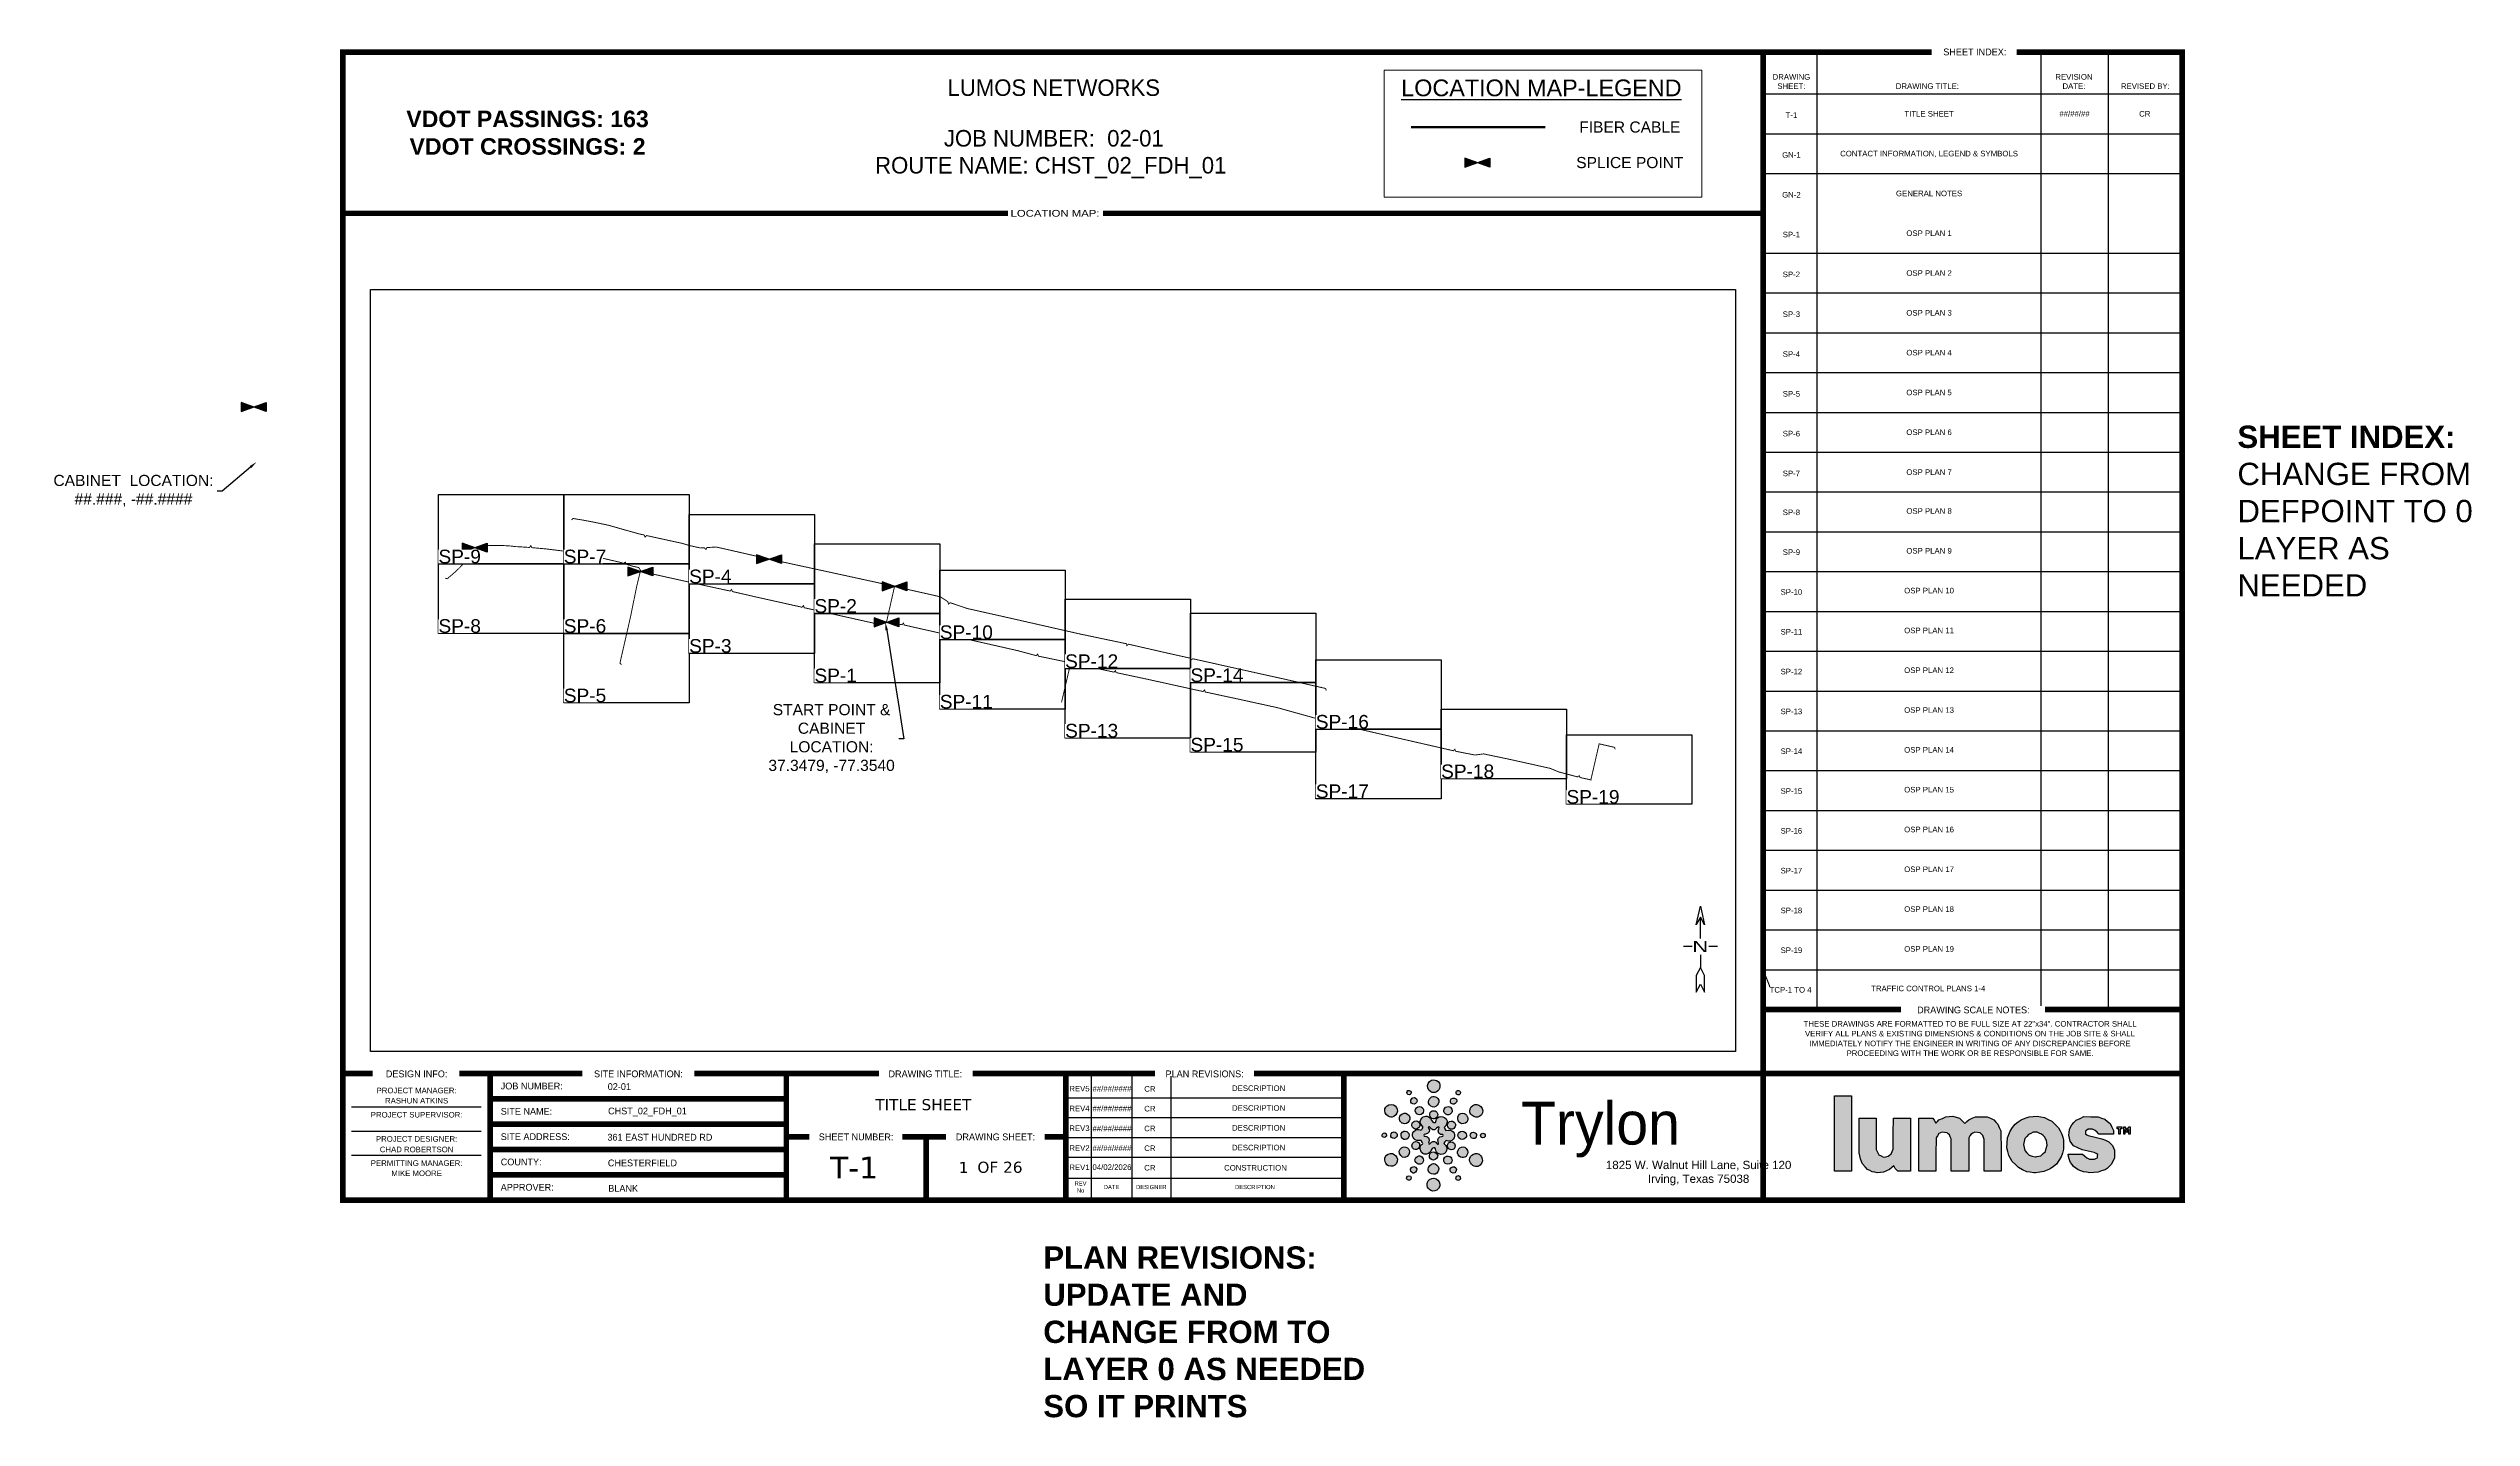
# Paper-space layout '1' of a CAD drawing. Extents: x -2.4 to 19.3, y -1.7 to 10.6.
# The model-space entities are those that its viewports show. They can reach past a viewport. Long polylines and large blocks are cut down to what shows.
import ezdxf
from ezdxf import colors
from ezdxf.entities.mleader import LeaderData, LeaderLine
from ezdxf.enums import TextEntityAlignment as Align
from ezdxf.math import Vec2, Vec3

# ---------------------------------------------------------------- set-up
doc = ezdxf.new("R2010")
doc.units = 0
doc.header["$MEASUREMENT"] = 0
doc.header["$XCLIPFRAME"] = 2
doc.linetypes.add('TEST', pattern=[95.84633099999999, 41.216495, -5.729725, 7.441325999999999, -7.70708, 25.513098, -8.238607])
doc.layers.get('DefPoints').update_dxf_attribs({"color": 1, "lineweight": 0})
doc.layers.add('COVER_SHEET', color=7, linetype='Continuous', lineweight=50, true_color=0x538135)
for name, color, linetype, lineweight in [('Default', 7, 'Continuous', 25), ('VIEWPORT', 250, 'Continuous', 25), ('VIEWPORT - CALLOUTS', 1, 'Continuous', 0)]:
    doc.layers.add(name, color=color, linetype=linetype, lineweight=lineweight)
for name, color, linetype in [('FIBER_SPLICE', 1, 'Continuous'), ('LAYER_1', 7, 'Continuous'), ('T1 PAGE CALLOUTS', 7, 'Continuous'), ('VICINITY FOC', 104, 'Continuous')]:
    doc.layers.add(name, color=color, linetype=linetype)
doc.styles.add('Arial', font='arial.ttf')
doc.styles.add('FTTH', font='micross.ttf')
doc.styles.add('MCI', font='FRADM.TTF')
doc.styles.get("Standard").update_dxf_attribs({"font": 'arial.ttf'})
doc.styles.add('StyleArial', font='arial.ttf')
doc.styles.add('Verdana', font='verdana.ttf')
picture_1 = doc.add_image_def('image1.png', size_in_pixel=(1270, 827))

# ---------------------------------------------------------------- blocks, each defined once
blk = doc.blocks.new('COVER_SPL')
at = {"layer": 'COVER_SHEET', "linetype": 'ByBlock', "lineweight": -2, "ltscale": 0.2}
h = blk.add_hatch(color=0, dxfattribs=at)
h.dxf.hatch_style = 1
h.paths.add_polyline_path([(-0.1588335985201492, -0.05751603538883687), (0, 0), (-0.1588335985201492, 0.05751603538883686)])
h.paths.add_polyline_path([(0.1588335985201492, -0.05751603538883689), (0.1588335985201492, 0.05751603538883686), (2.775557561562891e-17, 0)])
at = {"layer": 'COVER_SHEET', "color": 0, "linetype": 'ByBlock', "lineweight": -2, "ltscale": 0.2}
blk.add_lwpolyline([(-0.1588335985201492, 0.05751603538883687), (-0.1588335985201492, -0.05751603538883687), (0.1588335985201492, 0.05751603538883687), (0.1588335985201492, -0.05751603538883687)], close=True, dxfattribs=at)
blk = doc.blocks.new('Lumos_Logo')
at = {"linetype": 'Continuous', "true_color": 0x2a213f}
h = blk.add_hatch(color=179, dxfattribs=at)
h.dxf.hatch_style = 1
h.paths.add_polyline_path([(-48.38113460662061, 24.19639211659745), (-52.21759360662061, 24.19639211659745), (-56.0540516066206, 24.19639211659745), (-56.0540516066206, 7.263052116597464), (-56.0540516066206, -9.67027788340252), (-52.21759360662061, -9.67027788340252), (-48.38113460662061, -9.67027788340252), (-48.38113460662061, 7.263052116597464)])
h.paths.add_polyline_path([(-37.26863560662061, 7.054532116597471), (-37.26863560662061, 14.14222211659748), (-41.10509360662061, 14.14222211659748), (-44.94155160662061, 14.14222211659748), (-44.94155160662061, 6.350032116597475), (-44.94155160662061, -1.442147883402527), (-44.64250660662061, -2.836547883402517), (-44.3434606066206, -4.230947883402536), (-43.86159560662061, -5.355097883402522), (-43.37973060662061, -6.479247883402536), (-42.25430460662061, -7.700187883402521), (-41.12887860662062, -8.921127883402534), (-40.09999460662061, -9.446027883402536), (-39.0711116066206, -9.970927883402538), (-37.9714356066206, -10.19943788340251), (-36.87178260662063, -10.42795788340254), (-35.4165736066206, -10.2938878834025), (-33.9613656066206, -10.15982788340253), (-32.6263756066206, -9.557567883402527), (-31.29138660662059, -8.955317883402529), (-30.3275846066206, -8.109087883402509), (-29.36378260662062, -7.262857883402546), (-29.04982360662061, -7.871257883402535), (-28.73586460662061, -8.47964788340252), (-28.1936406066206, -9.074967883402536), (-27.65141660662061, -9.67027788340252), (-24.78712060662062, -9.67027788340252), (-21.92282460662061, -9.67027788340252), (-21.92282460662061, 2.23597211659748), (-21.92282460662061, 14.14222211659748), (-25.75928260662062, 14.14222211659748), (-29.59574060662061, 14.14222211659748), (-29.6015406066206, 7.196912116597474), (-29.60734060662061, 0.2515921165974646), (-30.09745660662061, -0.8275278834025244), (-30.5875726066206, -1.906657883402545), (-31.2900596066206, -2.459237883402523), (-31.99254660662061, -3.011817883402529), (-33.0408246066206, -3.188917883402524), (-34.08910260662061, -3.366027883402523), (-35.0835566066206, -2.880127883402537), (-36.07801060662061, -2.394237883402525), (-36.6733226066206, -1.213697883402517), (-37.26863560662061, -0.03315788340253789)])
h.paths.add_polyline_path([(18.69074939337936, 8.453282116597478), (18.00253939337939, 9.920562116597495), (17.31432939337938, 11.38784211659745), (16.4631593933794, 12.35727211659747), (15.6119893933794, 13.32670211659746), (14.1086593933794, 14.05887211659746), (12.60532939337938, 14.79104211659745), (9.959499393379389, 14.78504211659745), (7.313669393379399, 14.77904211659745), (5.844269393379406, 14.10129211659745), (4.374879393379388, 13.42355211659748), (3.438369393379404, 12.60128211659747), (2.501849393379402, 11.77901211659747), (1.272999393379393, 12.92337211659748), (0.0441393933793961, 14.06773211659748), (-1.44424060662061, 14.53588211659746), (-2.932624606620607, 15.00404211659747), (-4.474699606620604, 14.86421211659749), (-6.016774606620601, 14.72438211659747), (-7.553637606620612, 14.02147211659747), (-9.09050160662062, 13.31855211659746), (-9.81534560662061, 12.62520211659748), (-10.5401896066206, 11.93184211659747), (-10.71840960662061, 12.15784211659744), (-11.31510260662061, 13.15003211659749), (-11.91179460662062, 14.14222211659748), (-15.06521560662061, 14.14222211659748), (-18.21863560662061, 14.14222211659748), (-18.21863560662061, 2.23597211659748), (-18.21758860662061, -9.670677883402533), (-14.39624360662062, -9.670677883402533), (-10.5748976066206, -9.670677883402533), (-10.49363760662061, -2.196197883402533), (-10.41237760662059, 5.278282116597467), (-9.814725606620598, 6.23934211659747), (-9.217073606620602, 7.20039211659747), (-8.420669606620606, 7.530272116597473), (-7.624266606620608, 7.860162116597479), (-6.55039060662061, 7.716122116597461), (-5.476514606620611, 7.572082116597471), (-4.931367606620611, 7.08664211659746), (-4.386219606620614, 6.601192116597474), (-4.025861606620609, 5.749802116597465), (-3.665503606620604, 4.898402116597453), (-3.665503606620604, -2.386137883402512), (-3.665503606620604, -9.670677883402533), (0.3032493933793887, -9.670677883402533), (4.271999393379389, -9.670677883402533), (4.27298939337939, -2.196197883402533), (4.273979393379392, 5.278282116597467), (4.79044939337939, 6.125332116597463), (5.306929393379392, 6.972382116597487), (6.156229393379391, 7.411572116597455), (7.005519393379387, 7.85076211659748), (8.168779393379381, 7.71964211659747), (9.332029393379386, 7.58852211659746), (9.977419393379407, 6.982212116597481), (10.62279939337938, 6.375912116597476), (10.88550939337939, 5.430222116597463), (11.14820939337939, 4.484532116597478), (11.14920939337939, -2.593077883402543), (11.15020939337941, -9.670677883402533), (15.00247939337939, -9.670677883402533), (18.85474939337938, -9.670677883402533), (18.77274939337939, -0.6086978834025274)])
h.paths.add_polyline_path([(44.62603939337939, 9.776612116597477), (43.1154193933794, 11.27787211659748), (41.60479939337938, 12.77912211659748), (39.93734939337938, 13.57043211659749), (38.26990939337938, 14.36175211659747), (36.6021793933794, 14.68606211659747), (34.9344493933794, 15.01038211659747), (33.16259939337939, 14.86122211659747), (31.39073939337936, 14.71206211659748), (29.63256939337941, 14.07319211659745), (27.87439939337938, 13.43433211659749), (26.48642939337938, 12.41546211659747), (25.09845939337939, 11.39660211659745), (23.96162939337938, 9.852332116597466), (22.82479939337938, 8.30805211659748), (22.24959939337938, 6.793382116597485), (21.67440939337941, 5.278702116597486), (21.5390393933794, 3.029742116597475), (21.40366939337939, 0.780782116597436), (21.8389693933794, -0.9169878834025269), (22.27427939337937, -2.614767883402493), (23.04510939337939, -3.96203788340253), (23.8159393933794, -5.309317883402514), (25.22208939337941, -6.711907883402546), (26.62823939337943, -8.114487883402518), (28.4803193933794, -9.02874788340253), (30.33240939337935, -9.94299788340254), (31.91990939337938, -10.17123788340251), (33.50712939337936, -10.39952788340253), (33.90399939337939, -10.42652788340254), (34.30087939337938, -10.45352788340253), (36.14474939337939, -10.18705788340253), (37.98861939337942, -9.920587883402533), (39.44359939337937, -9.254467883402526), (40.89858939337944, -8.58835788340258), (42.26347939337938, -7.557857883402534), (43.62836939337944, -6.527357883402544), (44.71684939337939, -4.897327883402539), (45.80533939337937, -3.267307883402566), (46.3369593933794, -1.54611788340253), (46.86857939337938, 0.1750621165974735), (46.86557939337939, 2.197712116597472), (46.86257939337941, 4.220362116597414), (46.49978939337939, 5.582922116597473), (46.13698939337945, 6.945472116597415), (45.38151939337939, 8.361042116597474)])
h.paths.add_polyline_path([(30.29725939337939, 5.877712116597479), (31.1216193933794, 6.816592116597462), (32.1822193933794, 7.298422116597465), (33.24281939337942, 7.780242116597464), (34.1112193933794, 7.786242116597464), (34.97960939337941, 7.792242116597464), (35.96329939337937, 7.381332116597463), (36.9469893933794, 6.970422116597462), (37.69820939337939, 6.256852116597486), (38.44943939337941, 5.543282116597481), (38.79140939337938, 4.881822116597476), (39.13336939337938, 4.220362116597499), (39.31855939337939, 3.105642116597465), (39.50374939337939, 1.990912116597428), (39.08737939337939, 0.5586521165974716), (38.67100939337939, -0.8736078834025136), (37.64029939337939, -1.804797883402529), (36.60958939337942, -2.735987883402515), (35.71994939337938, -2.915577883402534), (34.83031939337934, -3.095637883402503), (34.43344939337939, -3.187837883402523), (34.03656939337941, -3.280037883402514), (32.7136593933794, -2.928077883402523), (31.39073939337939, -2.576117883402532), (30.4235293933794, -1.48728788340253), (29.45631939337937, -0.3984578834025285), (29.14036939337939, 0.9185721165974599), (28.8244193933794, 2.235612116597508), (29.1486593933794, 3.58721211659747), (29.47290939337938, 4.938822116597464)], flags=16)
h.paths.add_polyline_path([(67.72373939337939, 11.77298211659752), (66.53092939337938, 12.68376211659748), (65.3381093933794, 13.59454211659747), (63.84254939337939, 14.18317211659746), (62.3469793933794, 14.77180211659748), (59.17197939337939, 14.78780211659748), (55.99697939337938, 14.80390211659747), (54.25373939337939, 13.97789211659747), (52.51050939337938, 13.15188211659748), (51.50808939337941, 12.14945211659747), (50.50566939337941, 11.1470321165975), (50.03203939337939, 10.06505211659749), (49.55841939337938, 8.983062116597495), (49.3756193933794, 7.735662116597467), (49.19282939337938, 6.488262116597525), (49.51126939337939, 5.160862116597485), (49.8297093933794, 3.833462116597474), (50.5897293933794, 2.784282116597467), (51.3497593933794, 1.735092116597457), (53.27648939337939, 0.818762116597469), (55.20322939337939, -0.09755788340254412), (57.91823939337939, -0.6948878834025152), (60.6332393933794, -1.292217883402515), (61.4409193933794, -1.783387883402526), (62.24859939337938, -2.274567883402511), (62.16549939337938, -2.989617883402531), (62.08239939337935, -3.704667883402522), (61.42094939337937, -4.037627883402536), (60.7594893933794, -4.370587883402521), (59.61760939337938, -4.374587883402512), (58.4757393933794, -4.378587883402531), (57.89781939337939, -4.075827883402525), (57.31989939337942, -3.773057883402515), (56.32694939337938, -2.885197883402526), (55.3340093933794, -1.997337883402508), (52.13650939337938, -1.997337883402508), (48.9390193933794, -1.997337883402508), (49.12443939337939, -3.094867883402515), (49.30986939337944, -4.192407883402609), (49.6584893933794, -5.013097883402537), (50.00709939337935, -5.83379788340244), (50.66585939337938, -6.716527883402534), (51.32461939337941, -7.599247883402541), (52.33788939337938, -8.332147883402541), (53.35114939337939, -9.065047883402542), (54.58083939337939, -9.525547883402538), (55.81051939337939, -9.986037883402531), (57.22666939337941, -10.20572788340255), (58.64214939337938, -10.42521788340252), (60.49422939337938, -10.29114788340252), (62.34631939337942, -10.15707788340254), (63.93381939337939, -9.626387883402515), (65.52131939337946, -9.095707883402497), (66.38894939337939, -8.437487883402525), (67.25656939337938, -7.779257883402494), (67.81121939337939, -7.203307883402545), (68.36587939337937, -6.627357883402539), (69.01947939337938, -5.225257883402548), (69.67308939337937, -3.823167883402533), (69.68208939337939, -2.050257883402537), (69.6910893933794, -0.2773578834025443), (69.2467693933794, 0.7809721165974679), (68.80244939337936, 1.839302116597509), (67.99222939337938, 2.676482116597469), (67.18200939337936, 3.513652116597484), (65.64490939337938, 4.203462116597478), (64.1078093933794, 4.893272116597473), (60.9784293933794, 5.57315211659747), (57.84905939337941, 6.25304211659747), (57.25374939337939, 6.631962116597492), (56.65843939337941, 7.010882116597486), (56.65843939337941, 7.65123211659747), (56.65843939337941, 8.291592116597457), (57.24646939337941, 8.703472116597453), (57.83450939337939, 9.115352116597478), (58.8513693933794, 9.115352116597478), (59.86821939337943, 9.115352116597478), (60.44613939337938, 8.81196211659747), (61.02405939337939, 8.508582116597466), (61.89315939337939, 7.753632116597487), (62.76226939337937, 6.998682116597479), (66.0603493933794, 6.998682116597479), (69.3584393933794, 6.998682116597479), (69.3584393933794, 7.750172116597469), (69.3584393933794, 8.501662116597458), (68.5410893933794, 10.13732211659746)])
h.paths.add_polyline_path([(74.82518939337939, 9.483852116597461), (74.37332939337941, 10.17347211659748), (74.11484939337939, 10.17347211659748), (73.85635939337942, 10.17347211659748), (73.85635939337939, 8.585972116597475), (73.85607939337939, 6.998472116597469), (74.12066939337942, 6.998472116597469), (74.38524939337941, 6.998472116597469), (74.39124939337938, 7.990662116597491), (74.39724939337941, 8.982842116597453), (74.8729293933794, 8.364452116597477), (75.34861939337941, 7.746062116597471), (75.7792093933794, 8.364452116597477), (76.20980939337937, 8.982842116597425), (76.22370939337938, 7.990662116597491), (76.23760939337939, 6.998472116597469), (76.50219939337939, 6.998472116597469), (76.76677939337938, 6.998472116597469), (76.76677939337938, 8.585972116597475), (76.76677939337938, 10.17347211659748), (76.5242593933794, 10.17347211659748), (76.28174939337939, 10.17347211659748), (75.77939939337938, 9.483852116597461), (75.27703939337937, 8.79423211659747)])
h.paths.add_polyline_path([(73.06260939337938, 10.17347211659748), (72.00427939337939, 10.17347211659748), (70.94594939337938, 10.17347211659748), (70.94594939337938, 9.77659211659747), (70.94594939337938, 9.379722116597463), (71.34281939337941, 9.379722116597463), (71.7396993933794, 9.379722116597463), (71.7396993933794, 8.189092116597465), (71.7396993933794, 6.998472116597469), (72.00427939337939, 6.998472116597469), (72.26885939337939, 6.998472116597469), (72.26885939337939, 8.189092116597465), (72.26885939337939, 9.379722116597463), (72.6657393933794, 9.379722116597463), (73.06260939337938, 9.379722116597463), (73.0626093933794, 9.77659211659747)])
at = {"layer": 'LAYER_1', "color": 179, "true_color": 0x2a213f}
for points in [[(-56.0540516066206, 7.263052116597464), (-56.0540516066206, 24.19639211659745), (-52.21759360662061, 24.19639211659745), (-48.38113460662061, 24.19639211659745), (-48.38113460662061, 7.263052116597464), (-48.38113460662061, -9.67027788340252), (-52.21759360662061, -9.67027788340252), (-56.0540516066206, -9.67027788340252)], [(-37.9714356066206, -10.19943788340251), (-39.0711116066206, -9.970927883402538), (-40.09999460662061, -9.446027883402536), (-41.12887860662061, -8.921127883402534), (-42.25430460662061, -7.700187883402521), (-43.37973060662061, -6.479247883402536), (-43.86159560662061, -5.355097883402522), (-44.3434606066206, -4.230947883402536), (-44.64250660662061, -2.836547883402517), (-44.94155160662061, -1.442147883402527), (-44.94155160662061, 6.350032116597475), (-44.94155160662061, 14.14222211659748), (-41.10509360662061, 14.14222211659748), (-37.26863560662061, 14.14222211659748), (-37.26863560662061, 7.054532116597471), (-37.26863560662061, -0.03315788340253789), (-36.6733226066206, -1.213697883402517), (-36.07801060662061, -2.394237883402525), (-35.0835566066206, -2.880127883402537), (-34.08910260662061, -3.366027883402523), (-33.0408246066206, -3.188917883402524), (-31.99254660662061, -3.011817883402529), (-31.2900596066206, -2.459237883402523), (-30.5875726066206, -1.906657883402545), (-30.09745660662061, -0.8275278834025244), (-29.60734060662061, 0.2515921165974646), (-29.6015406066206, 7.196912116597474), (-29.59574060662061, 14.14222211659748), (-25.75928260662062, 14.14222211659748), (-21.92282460662061, 14.14222211659748), (-21.92282460662061, 2.23597211659748), (-21.92282460662061, -9.67027788340252), (-24.78712060662062, -9.67027788340252), (-27.65141660662061, -9.67027788340252), (-28.1936406066206, -9.074967883402536), (-28.73586460662061, -8.47964788340252), (-29.04982360662061, -7.871257883402535), (-29.36378260662062, -7.262857883402546), (-30.3275846066206, -8.109087883402509), (-31.29138660662061, -8.955317883402529), (-32.6263756066206, -9.557567883402527), (-33.9613656066206, -10.15982788340253), (-35.4165736066206, -10.2938878834025), (-36.87178260662061, -10.42795788340254)], [(-18.21863560662061, 2.23597211659748), (-18.21863560662061, 14.14222211659748), (-15.06521560662061, 14.14222211659748), (-11.91179460662062, 14.14222211659748), (-11.31510260662061, 13.15003211659749), (-10.7184096066206, 12.15784211659746), (-10.62929960662061, 12.04484211659747), (-10.5401896066206, 11.93184211659747), (-9.81534560662061, 12.62520211659748), (-9.090501606620606, 13.31855211659746), (-7.553637606620612, 14.02147211659747), (-6.016774606620601, 14.72438211659747), (-4.474699606620604, 14.86421211659749), (-2.932624606620607, 15.00404211659747), (-1.44424060662061, 14.53588211659746), (0.0441393933793961, 14.06773211659748), (1.272999393379393, 12.92337211659748), (2.501849393379388, 11.77901211659747), (3.438369393379404, 12.60128211659747), (4.374879393379388, 13.42355211659748), (5.844269393379406, 14.10129211659745), (7.313669393379399, 14.77904211659745), (9.959499393379389, 14.78504211659745), (12.60532939337939, 14.79104211659745), (14.1086593933794, 14.05887211659746), (15.6119893933794, 13.32670211659746), (16.4631593933794, 12.35727211659747), (17.31432939337938, 11.38784211659745), (18.00253939337939, 9.920562116597495), (18.69074939337938, 8.453282116597478), (18.77274939337939, -0.6086978834025274), (18.85474939337938, -9.670677883402533), (15.00247939337939, -9.670677883402533), (11.1502093933794, -9.670677883402533), (11.14920939337939, -2.593077883402543), (11.14820939337939, 4.484532116597478), (10.88550939337939, 5.430222116597463), (10.62279939337938, 6.375912116597476), (9.977419393379407, 6.982212116597481), (9.332029393379386, 7.58852211659746), (8.168779393379381, 7.71964211659747), (7.005519393379402, 7.85076211659748), (6.156229393379391, 7.411572116597455), (5.306929393379392, 6.972382116597487), (4.79044939337939, 6.125332116597463), (4.273979393379392, 5.278282116597467), (4.27298939337939, -2.196197883402533), (4.271999393379389, -9.670677883402533), (0.3032493933793887, -9.670677883402533), (-3.665503606620604, -9.670677883402533), (-3.665503606620604, -2.386137883402512), (-3.665503606620604, 4.898402116597481), (-4.025861606620609, 5.749802116597465), (-4.386219606620614, 6.601192116597474), (-4.931367606620611, 7.08664211659746), (-5.476514606620611, 7.572082116597471), (-6.55039060662061, 7.716122116597461), (-7.624266606620608, 7.860162116597479), (-8.420669606620606, 7.530272116597473), (-9.217073606620602, 7.20039211659747), (-9.814725606620598, 6.23934211659747), (-10.41237760662061, 5.278282116597467), (-10.49363760662061, -2.196197883402533), (-10.5748976066206, -9.670677883402533), (-14.39624360662062, -9.670677883402533), (-18.21758860662061, -9.670677883402533)], [(31.91990939337938, -10.17123788340251), (30.33240939337938, -9.94299788340254), (28.4803193933794, -9.02874788340253), (26.6282393933794, -8.114487883402518), (25.22208939337941, -6.711907883402546), (23.8159393933794, -5.309317883402514), (23.04510939337939, -3.96203788340253), (22.27427939337939, -2.614767883402521), (21.8389693933794, -0.9169878834025269), (21.4036693933794, 0.7807821165974644), (21.5390393933794, 3.029742116597475), (21.67440939337939, 5.278702116597458), (22.24959939337938, 6.793382116597485), (22.82479939337938, 8.30805211659748), (23.96162939337938, 9.852332116597466), (25.09845939337939, 11.39660211659748), (26.48642939337938, 12.41546211659747), (27.87439939337938, 13.43433211659749), (29.63256939337941, 14.07319211659745), (31.39073939337939, 14.71206211659748), (33.16259939337939, 14.86122211659747), (34.9344493933794, 15.01038211659747), (36.6021793933794, 14.68606211659747), (38.26990939337938, 14.36175211659747), (39.93734939337938, 13.57043211659749), (41.60479939337938, 12.77912211659748), (43.1154193933794, 11.27787211659748), (44.62603939337939, 9.776612116597477), (45.38151939337939, 8.361042116597474), (46.13698939337939, 6.945472116597472), (46.49978939337939, 5.582922116597473), (46.86257939337938, 4.220362116597471), (46.86557939337939, 2.197712116597472), (46.86857939337938, 0.1750621165974735), (46.3369593933794, -1.54611788340253), (45.8053393933794, -3.267307883402538), (44.71684939337939, -4.897327883402539), (43.62836939337942, -6.527357883402544), (42.26347939337938, -7.557857883402534), (40.89858939337941, -8.588357883402551), (39.44359939337937, -9.254467883402526), (37.98861939337939, -9.920587883402533), (36.14474939337939, -10.18705788340253), (34.30087939337938, -10.45352788340253), (33.90399939337939, -10.42652788340254), (33.50712939337939, -10.39952788340253)], [(57.22666939337941, -10.20572788340255), (55.81051939337939, -9.986037883402531), (54.58083939337939, -9.525547883402538), (53.35114939337939, -9.065047883402542), (52.33788939337938, -8.332147883402541), (51.32461939337941, -7.599247883402541), (50.66585939337938, -6.716527883402534), (50.00709939337938, -5.833797883402525), (49.6584893933794, -5.013097883402537), (49.30986939337942, -4.192407883402524), (49.12443939337939, -3.094867883402515), (48.9390193933794, -1.997337883402508), (52.13650939337938, -1.997337883402508), (55.3340093933794, -1.997337883402508), (56.32694939337938, -2.885197883402526), (57.31989939337939, -3.773057883402544), (57.89781939337939, -4.075827883402525), (58.4757393933794, -4.378587883402531), (59.61760939337938, -4.374587883402512), (60.7594893933794, -4.370587883402521), (61.42094939337937, -4.037627883402536), (62.08239939337938, -3.704667883402522), (62.16549939337938, -2.989617883402531), (62.24859939337938, -2.274567883402511), (61.4409193933794, -1.783387883402526), (60.6332393933794, -1.292217883402515), (57.91823939337939, -0.6948878834025152), (55.20322939337939, -0.09755788340254412), (53.27648939337939, 0.818762116597469), (51.3497593933794, 1.735092116597457), (50.5897293933794, 2.784282116597467), (49.8297093933794, 3.833462116597474), (49.51126939337939, 5.160862116597485), (49.19282939337938, 6.488262116597468), (49.3756193933794, 7.735662116597467), (49.55841939337941, 8.983062116597495), (50.03203939337939, 10.06505211659749), (50.50566939337941, 11.14703211659747), (51.50808939337941, 12.14945211659747), (52.51050939337938, 13.15188211659748), (54.25373939337939, 13.97789211659747), (55.99697939337938, 14.80390211659747), (59.17197939337939, 14.78780211659748), (62.3469793933794, 14.77180211659748), (63.84254939337939, 14.18317211659746), (65.3381093933794, 13.59454211659747), (66.53092939337938, 12.68376211659748), (67.72373939337939, 11.77298211659749), (68.5410893933794, 10.13732211659746), (69.3584393933794, 8.501662116597487), (69.3584393933794, 7.750172116597469), (69.3584393933794, 6.998682116597479), (66.0603493933794, 6.998682116597479), (62.7622693933794, 6.998682116597479), (61.89315939337939, 7.753632116597487), (61.02405939337939, 8.508582116597466), (60.44613939337938, 8.81196211659747), (59.86821939337941, 9.115352116597478), (58.8513693933794, 9.115352116597478), (57.83450939337939, 9.115352116597478), (57.24646939337941, 8.703472116597453), (56.65843939337941, 8.291592116597457), (56.65843939337941, 7.65123211659747), (56.65843939337941, 7.010882116597486), (57.25374939337939, 6.631962116597492), (57.84905939337941, 6.25304211659747), (60.9784293933794, 5.57315211659747), (64.1078093933794, 4.893272116597473), (65.64490939337938, 4.203462116597478), (67.18200939337939, 3.513652116597484), (67.99222939337938, 2.676482116597469), (68.80244939337939, 1.83930211659748), (69.2467693933794, 0.7809721165974679), (69.6910893933794, -0.2773578834025443), (69.68208939337939, -2.050257883402537), (69.6730893933794, -3.823167883402533), (69.01947939337938, -5.225257883402548), (68.3658793933794, -6.627357883402539), (67.81121939337939, -7.203307883402545), (67.25656939337941, -7.779257883402551), (66.38894939337939, -8.437487883402525), (65.5213193933794, -9.095707883402525), (63.93381939337939, -9.626387883402515), (62.34631939337939, -10.15707788340254), (60.49422939337938, -10.29114788340252), (58.64214939337938, -10.42521788340252)], [(35.71994939337938, -2.915577883402534), (36.60958939337939, -2.735987883402515), (37.64029939337939, -1.804797883402529), (38.67100939337939, -0.873607883402542), (39.08737939337939, 0.5586521165974716), (39.50374939337939, 1.990912116597485), (39.31855939337939, 3.105642116597465), (39.13336939337941, 4.220362116597471), (38.79140939337938, 4.881822116597476), (38.44943939337941, 5.543282116597481), (37.69820939337939, 6.256852116597486), (36.9469893933794, 6.970422116597462), (35.96329939337937, 7.381332116597463), (34.97960939337941, 7.792242116597464), (34.1112193933794, 7.786242116597464), (33.24281939337939, 7.780242116597464), (32.1822193933794, 7.298422116597465), (31.1216193933794, 6.816592116597462), (30.29725939337939, 5.877712116597479), (29.47290939337938, 4.938822116597464), (29.1486593933794, 3.58721211659747), (28.8244193933794, 2.23561211659748), (29.14036939337939, 0.9185721165974599), (29.4563193933794, -0.3984578834025285), (30.4235293933794, -1.48728788340253), (31.39073939337939, -2.576117883402532), (32.7136593933794, -2.928077883402523), (34.03656939337941, -3.280037883402514), (34.43344939337939, -3.187837883402523), (34.8303193933794, -3.095637883402532)], [(71.7396993933794, 8.189092116597465), (71.7396993933794, 9.379722116597463), (71.34281939337941, 9.379722116597463), (70.94594939337938, 9.379722116597463), (70.94594939337938, 9.77659211659747), (70.94594939337938, 10.17347211659748), (72.00427939337939, 10.17347211659748), (73.0626093933794, 10.17347211659748), (73.0626093933794, 9.77659211659747), (73.0626093933794, 9.379722116597463), (72.6657393933794, 9.379722116597463), (72.26885939337939, 9.379722116597463), (72.26885939337939, 8.189092116597465), (72.26885939337939, 6.998472116597469), (72.00427939337939, 6.998472116597469), (71.7396993933794, 6.998472116597469)], [(73.85635939337939, 8.585972116597475), (73.85635939337939, 10.17347211659748), (74.11484939337939, 10.17347211659748), (74.37332939337938, 10.17347211659748), (74.82518939337939, 9.483852116597461), (75.2770393933794, 8.79423211659747), (75.77939939337938, 9.483852116597461), (76.28174939337939, 10.17347211659748), (76.5242593933794, 10.17347211659748), (76.76677939337938, 10.17347211659748), (76.76677939337938, 8.585972116597475), (76.76677939337938, 6.998472116597469), (76.50219939337939, 6.998472116597469), (76.23760939337939, 6.998472116597469), (76.22370939337938, 7.990662116597491), (76.2098093933794, 8.982842116597453), (75.7792093933794, 8.364452116597477), (75.34861939337941, 7.746062116597471), (74.8729293933794, 8.364452116597477), (74.39724939337938, 8.982842116597453), (74.39124939337938, 7.990662116597491), (74.38524939337938, 6.998472116597469), (74.12066939337942, 6.998472116597469), (73.85607939337939, 6.998472116597469)]]:
    blk.add_lwpolyline(points, close=True, dxfattribs=at)
blk = doc.blocks.new('TRYLON LOGO')
at = {"linetype": 'Continuous', "true_color": 0xf7941d}
h = blk.add_hatch(color=30, dxfattribs=at)
h.dxf.hatch_style = 1
edge = h.paths.add_edge_path()
edge.add_spline(control_points=[(2.671918513087348, 8.171467470217635), (2.671918513087348, 7.210447470217616), (0.9708285130873264, 7.712777470217617), (0.581778513087329, 8.78868747021761)], knot_values=[0, 0, 0, 0, 1, 1, 1, 1], degree=3, periodic=0)
edge.add_spline(control_points=[(0.581778513087329, 8.78868747021761), (-0.04442148691268244, 10.52040747021761), (-2.14168148691266, 11.00095747021763), (-3.433841486912684, 9.708797470217633)], knot_values=[0, 0, 0, 0, 1, 1, 1, 1], degree=3, periodic=0)
edge.add_spline(control_points=[(-3.433841486912684, 9.708797470217633), (-4.421611486912667, 8.721037470217624), (-4.48149148691266, 7.39094747021764), (-3.585101486912663, 6.348847470217635)], knot_values=[0, 0, 0, 0, 1, 1, 1, 1], degree=3, periodic=0)
edge.add_line((-3.585101486912659, 6.348847470217634), (-2.962961486912661, 5.625567470217618))
edge.add_line((-2.962961486912661, 5.625567470217618), (-3.374211486912659, 4.909017470217631))
edge.add_spline(control_points=[(-3.374211486912657, 4.909017470217634), (-3.725001486912646, 4.297797470217631), (-3.871921486912669, 4.231867470217622), (-4.373711486912669, 4.460497470217632)], knot_values=[0, 0, 0, 0, 1, 1, 1, 1], degree=3, periodic=0)
edge.add_spline(control_points=[(-4.373711486912669, 4.460497470217632), (-5.154171486912674, 4.816097470217642), (-6.222101486912663, 4.522647470217635), (-7.008151486912652, 3.736587470217614)], knot_values=[0, 0, 0, 0, 1, 1, 1, 1], degree=3, periodic=0)
edge.add_spline(control_points=[(-7.008151486912652, 3.736587470217614), (-8.576411486912662, 2.168337470217608), (-7.157471486912669, -0.5583125297823699), (-4.905221486912666, -0.3044525297823668)], knot_values=[0, 0, 0, 0, 1, 1, 1, 1], degree=3, periodic=0)
edge.add_line((-4.905221486912644, -0.304452529782365), (-3.776371486912665, -0.1772125297823655))
edge.add_line((-3.776371486912665, -0.1772125297823655), (-3.353751486912684, -0.9135925297823952))
edge.add_spline(control_points=[(-3.353751486912671, -0.9135925297823917), (-2.988601486912671, -1.549832529782378), (-2.983541486912685, -1.67009252978238), (-3.316551486912658, -1.797882529782385)], knot_values=[0, 0, 0, 0, 1, 1, 1, 1], degree=3, periodic=0)
edge.add_spline(control_points=[(-3.316551486912658, -1.797882529782385), (-4.976821486912684, -2.434982529782388), (-4.34700148691266, -5.819352529782378), (-2.487451486912647, -6.253012529782382)], knot_values=[0, 0, 0, 0, 1, 1, 1, 1], degree=3, periodic=0)
edge.add_spline(control_points=[(-2.487451486912647, -6.253012529782382), (-1.109621486912687, -6.574342529782371), (0.0967885130873185, -5.855912529782387), (0.5658085130873189, -4.434762529782375)], knot_values=[0, 0, 0, 0, 1, 1, 1, 1], degree=3, periodic=0)
edge.add_spline(control_points=[(0.5658085130873189, -4.434762529782375), (0.889028513087311, -3.455422529782396), (2.407338513087325, -3.056342529782398), (2.407338513087325, -3.950732529782385)], knot_values=[0, 0, 0, 0, 1, 1, 1, 1], degree=3, periodic=0)
edge.add_spline(control_points=[(2.407338513087325, -3.950732529782385), (2.407338513087325, -4.742122529782392), (3.183888513087339, -5.850642529782391), (3.964888513087345, -6.174142529782387)], knot_values=[0, 0, 0, 0, 1, 1, 1, 1], degree=3, periodic=0)
edge.add_spline(control_points=[(3.964888513087345, -6.174142529782387), (6.403888513087338, -7.184412529782378), (8.526098513087334, -4.310202529782373), (6.812278513087335, -2.317782529782363)], knot_values=[0, 0, 0, 0, 1, 1, 1, 1], degree=3, periodic=0)
edge.add_line((6.812278513087328, -2.317782529782356), (6.190138513087334, -1.594502529782373))
edge.add_line((6.190138513087334, -1.594502529782373), (6.601388513087266, -0.8779525297824655))
edge.add_spline(control_points=[(6.601388513087329, -0.8779525297823625), (6.952178513087318, -0.2667325297823879), (7.099098513087341, -0.2008025297823792), (7.600888513087341, -0.4294325297823889)], knot_values=[0, 0, 0, 0, 1, 1, 1, 1], degree=3, periodic=0)
edge.add_spline(control_points=[(7.600888513087341, -0.4294325297823889), (8.381348513087346, -0.7850325297823701), (9.449278513087336, -0.4915825297823631), (10.23532851308732, 0.2944774702176005)], knot_values=[0, 0, 0, 0, 1, 1, 1, 1], degree=3, periodic=0)
edge.add_spline(control_points=[(10.23532851308732, 0.2944774702176005), (11.80358851308733, 1.862727470217607), (10.38464851308734, 4.589377470217613), (8.132398513087338, 4.335517470217638)], knot_values=[0, 0, 0, 0, 1, 1, 1, 1], degree=3, periodic=0)
edge.add_line((8.132398513087333, 4.335517470217638), (7.003548513087337, 4.20827747021761))
edge.add_line((7.003548513087337, 4.20827747021761), (6.580928513087314, 4.944657470217598))
edge.add_spline(control_points=[(6.580928513087315, 4.944657470217606), (6.215778513087315, 5.580897470217622), (6.210718513087329, 5.701157470217623), (6.543728513087331, 5.828937470217625)], knot_values=[0, 0, 0, 0, 1, 1, 1, 1], degree=3, periodic=0)
edge.add_spline(control_points=[(6.543728513087331, 5.828937470217625), (7.092808513087334, 6.039637470217627), (7.754768513087328, 7.768087470217608), (7.547968513087341, 8.451097470217633)], knot_values=[0, 0, 0, 0, 1, 1, 1, 1], degree=3, periodic=0)
edge.add_spline(control_points=[(7.547968513087341, 8.451097470217633), (6.748528513087336, 11.09146747021762), (2.671918513087348, 10.85768747021763), (2.671918513087348, 8.171467470217635)], knot_values=[0, 0, 0, 0, 1, 1, 1, 1], degree=3, periodic=0)
edge = h.paths.add_edge_path(flags=16)
edge.add_spline(control_points=[(-0.5039814869126644, 5.719137470217618), (-0.2201614869126729, 5.894547470217617), (-0.02846148691267558, 5.804237470217629), (0.1927385130873347, 5.39091747021763)], knot_values=[0, 0, 0, 0, 1, 1, 1, 1], degree=3, periodic=0)
edge.add_spline(control_points=[(0.1927385130873347, 5.39091747021763), (0.4922785130873137, 4.831227470217613), (1.131578513087334, 4.452177470217606), (1.838158513087336, 4.415377470217607)], knot_values=[0, 0, 0, 0, 1, 1, 1, 1], degree=3, periodic=0)
edge.add_spline(control_points=[(1.838158513087336, 4.415377470217607), (2.034438513087338, 4.405147470217628), (2.519528513087323, 4.74415747021763), (2.916148513087336, 5.168737470217621)], knot_values=[0, 0, 0, 0, 1, 1, 1, 1], degree=3, periodic=0)
edge.add_spline(control_points=[(2.916148513087336, 5.168737470217621), (3.83380851308732, 6.151097470217621), (4.562728513087336, 5.899407470217625), (3.868508513087335, 4.839897470217636)], knot_values=[0, 0, 0, 0, 1, 1, 1, 1], degree=3, periodic=0)
edge.add_spline(control_points=[(3.868508513087335, 4.839897470217636), (3.146958513087327, 3.738667470217621), (4.302478513087323, 1.935427470217604), (5.447998513087327, 2.375007470217611)], knot_values=[0, 0, 0, 0, 1, 1, 1, 1], degree=3, periodic=0)
edge.add_spline(control_points=[(5.447998513087327, 2.375007470217611), (5.720248513087341, 2.479487470217634), (5.846918513087331, 2.362697470217626), (5.846918513087331, 2.0072274702176)], knot_values=[0, 0, 0, 0, 1, 1, 1, 1], degree=3, periodic=0)
edge.add_spline(control_points=[(5.846918513087331, 2.0072274702176), (5.846918513087331, 1.605777470217618), (5.666348513087343, 1.48636747021763), (5.059268513087346, 1.48636747021763)], knot_values=[0, 0, 0, 0, 1, 1, 1, 1], degree=3, periodic=0)
edge.add_spline(control_points=[(5.059268513087346, 1.48636747021763), (3.921378513087319, 1.48636747021763), (3.252678513087318, 0.4203874702176336), (3.680138513087343, -0.7121025297823564)], knot_values=[0, 0, 0, 0, 1, 1, 1, 1], degree=3, periodic=0)
edge.add_spline(control_points=[(3.680138513087343, -0.7121025297823564), (4.128688513087326, -1.900442529782396), (3.608728513087328, -2.329042529782384), (2.896688513087327, -1.357902529782365)], knot_values=[0, 0, 0, 0, 1, 1, 1, 1], degree=3, periodic=0)
edge.add_spline(control_points=[(2.896688513087327, -1.357902529782365), (2.532282218621849, -0.8609075835697446), (2.125636783194149, -0.630307219561893), (1.613604133223352, -0.6303025298539017)], knot_values=[1.01685862485823e-05, 1.01685862485823e-05, 1.01685862485823e-05, 1.01685862485823e-05, 1, 1, 1, 1], degree=3, periodic=0)
edge.add_spline(control_points=[(1.613604133274835, -0.6303025298469621), (1.122320210500429, -0.6303069434529813), (0.6968354112968266, -0.8564967269365495), (0.378918513087342, -1.286682529782382)], knot_values=[0, 0, 0, 0, 0.9999902434873487, 0.9999902434873487, 0.9999902434873487, 0.9999902434873487], degree=3, periodic=0)
edge.add_spline(control_points=[(0.378918513087342, -1.286682529782382), (-0.2318014869126444, -2.113052529782379), (-1.000771486912669, -1.824882529782371), (-0.5303614869126818, -0.9459325297823682)], knot_values=[0, 0, 0, 0, 1, 1, 1, 1], degree=3, periodic=0)
edge.add_spline(control_points=[(-0.5303614869126818, -0.9459325297823682), (0.1150085130873322, 0.2599574702176142), (-0.9478114869126557, 1.97311747021763), (-2.146771486912684, 1.659587470217616)], knot_values=[0, 0, 0, 0, 1, 1, 1, 1], degree=3, periodic=0)
edge.add_spline(control_points=[(-2.146771486912684, 1.659587470217616), (-2.478831486912668, 1.572747470217621), (-2.619711486912678, 1.686157470217609), (-2.619711486912678, 2.040297470217638)], knot_values=[0, 0, 0, 0, 1, 1, 1, 1], degree=3, periodic=0)
edge.add_spline(control_points=[(-2.619711486912678, 2.040297470217638), (-2.619711486912678, 2.418247470217636), (-2.431001486912663, 2.544697470217642), (-1.866971486912689, 2.544697470217642)], knot_values=[0, 0, 0, 0, 1, 1, 1, 1], degree=3, periodic=0)
edge.add_spline(control_points=[(-1.866971486912689, 2.544697470217642), (-0.55008148691266, 2.544697470217642), (0.3113685130873307, 4.270277470217621), (-0.5669814869126526, 5.148627470217605)], knot_values=[0, 0, 0, 0, 1, 1, 1, 1], degree=3, periodic=0)
edge.add_spline(control_points=[(-0.5669814869126526, 5.148627470217605), (-0.828651486912662, 5.410267470217633), (-0.8158114869126791, 5.526417470217638), (-0.5039814869126644, 5.719137470217618)], knot_values=[0, 0, 0, 0, 1, 1, 1, 1], degree=3, periodic=0)
edge = h.paths.add_edge_path(flags=17)
edge.add_spline(control_points=[(-6.041461486912681, 8.365507470217608), (-7.861291486912677, 8.365507470217608), (-8.622451486912666, 6.317387470217625), (-7.214271486912679, 5.209717470217612)], knot_values=[0, 0, 0, 0, 1, 1, 1, 1], degree=3, periodic=0)
edge.add_spline(control_points=[(-7.214271486912679, 5.209717470217612), (-6.408871486912687, 4.576187470217633), (-6.232591486912668, 4.551837470217635), (-5.446621486912676, 4.965537470217612)], knot_values=[0, 0, 0, 0, 1, 1, 1, 1], degree=3, periodic=0)
edge.add_spline(control_points=[(-5.446621486912676, 4.965537470217612), (-3.834361486912655, 5.814167470217626), (-4.280731486912657, 8.365507470217608), (-6.041461486912681, 8.365507470217608)], knot_values=[0, 0, 0, 0, 1, 1, 1, 1], degree=3, periodic=0)
edge = h.paths.add_edge_path()
edge.add_spline(control_points=[(-13.04248148691266, 8.140697470217617), (-12.80862148691267, 7.806827470217598), (-12.36214148691266, 7.430697470217638), (-12.05029148691267, 7.304847470217624)], knot_values=[0, 0, 0, 0, 1, 1, 1, 1], degree=3, periodic=0)
edge.add_spline(control_points=[(-12.05029148691267, 7.304847470217624), (-9.50674148691266, 6.278397470217641), (-7.562181486912664, 9.810017470217616), (-9.805671486912672, 11.38141747021763)], knot_values=[0, 0, 0, 0, 1, 1, 1, 1], degree=3, periodic=0)
edge.add_spline(control_points=[(-9.805671486912672, 11.38141747021763), (-11.82917148691268, 12.79873747021762), (-14.46010148691266, 10.16463747021763), (-13.04248148691266, 8.140697470217617)], knot_values=[0, 0, 0, 0, 1, 1, 1, 1], degree=3, periodic=0)
edge = h.paths.add_edge_path()
edge.add_spline(control_points=[(-15.85183148691266, 10.34829747021763), (-13.16396148691267, 11.73824747021763), (-14.03978148691266, 15.64147747021761), (-17.03954148691267, 15.64147747021761)], knot_values=[0, 0, 0, 0, 1, 1, 1, 1], degree=3, periodic=0)
edge.add_spline(control_points=[(-17.03954148691267, 15.64147747021761), (-19.94495148691266, 15.64147747021761), (-20.91260148691266, 11.99382747021761), (-18.41171148691267, 10.46892747021761)], knot_values=[0, 0, 0, 0, 1, 1, 1, 1], degree=3, periodic=0)
edge.add_spline(control_points=[(-18.41171148691267, 10.46892747021761), (-17.39792148691268, 9.850777470217622), (-16.86270148691266, 9.825557470217603), (-15.85183148691266, 10.34829747021763)], knot_values=[0, 0, 0, 0, 1, 1, 1, 1], degree=3, periodic=0)
edge = h.paths.add_edge_path()
edge.add_spline(control_points=[(-19.02391148691267, 2.128807470217623), (-19.02391148691267, 3.121567470217627), (-20.39405148691266, 3.445197470217636), (-20.86574148691267, 2.563847470217638)], knot_values=[0, 0, 0, 0, 1, 1, 1, 1], degree=3, periodic=0)
edge.add_spline(control_points=[(-20.86574148691267, 2.563847470217638), (-21.20049148691267, 1.938357470217625), (-20.98118148691266, 1.286367470217613), (-20.39045148691265, 1.15079747021764)], knot_values=[0, 0, 0, 0, 1, 1, 1, 1], degree=3, periodic=0)
edge.add_spline(control_points=[(-20.39045148691265, 1.15079747021764), (-19.67927148691268, 0.9875774702176159), (-19.02391148691267, 1.456607470217619), (-19.02391148691267, 2.128807470217623)], knot_values=[0, 0, 0, 0, 1, 1, 1, 1], degree=3, periodic=0)
edge = h.paths.add_edge_path()
edge.add_spline(control_points=[(-16.65332148691267, 3.196487470217619), (-17.23224148691267, 2.672567470217615), (-17.34040148691265, 1.496167470217614), (-16.85433148691266, 1.01009747021763)], knot_values=[0, 0, 0, 0, 1, 1, 1, 1], degree=3, periodic=0)
edge.add_spline(control_points=[(-16.85433148691266, 1.01009747021763), (-16.30659148691267, 0.4623574702176256), (-15.10689148691267, 0.632267470217613), (-14.65525148691266, 1.321557470217613)], knot_values=[0, 0, 0, 0, 1, 1, 1, 1], degree=3, periodic=0)
edge.add_spline(control_points=[(-14.65525148691266, 1.321557470217613), (-13.78442148691268, 2.650607470217608), (-15.48903148691267, 4.25015747021763), (-16.65332148691267, 3.196487470217619)], knot_values=[0, 0, 0, 0, 1, 1, 1, 1], degree=3, periodic=0)
edge = h.paths.add_edge_path()
edge.add_spline(control_points=[(-12.19006148691267, 3.429727470217614), (-12.90380148691266, 2.783807470217624), (-12.84253148691266, 1.10530747021761), (-12.08587148691268, 0.5753274702176157)], knot_values=[0, 0, 0, 0, 1, 1, 1, 1], degree=3, periodic=0)
edge.add_spline(control_points=[(-12.08587148691268, 0.5753274702176157), (-11.24005148691265, -0.01711252978236644), (-10.36488148691265, 0.06716747021761194), (-9.619181486912652, 0.8128774702176145)], knot_values=[0, 0, 0, 0, 1, 1, 1, 1], degree=3, periodic=0)
edge.add_spline(control_points=[(-9.619181486912652, 0.8128774702176145), (-7.969021486912681, 2.463037470217614), (-10.45836148691268, 4.996897470217618), (-12.19006148691267, 3.429727470217614)], knot_values=[0, 0, 0, 0, 1, 1, 1, 1], degree=3, periodic=0)
edge = h.paths.add_edge_path()
edge.add_spline(control_points=[(-18.34629148691268, -6.227332529782387), (-20.46552148691268, -7.192912529782376), (-20.33899148691268, -10.40198252978237), (-18.14405148691266, -11.35674252978239)], knot_values=[0, 0, 0, 0, 1, 1, 1, 1], degree=3, periodic=0)
edge.add_spline(control_points=[(-18.14405148691266, -11.35674252978239), (-16.83320148691266, -11.92693252978236), (-15.49522148691268, -11.52778252978237), (-14.71237148691267, -10.33300252978236)], knot_values=[0, 0, 0, 0, 1, 1, 1, 1], degree=3, periodic=0)
edge.add_spline(control_points=[(-14.71237148691267, -10.33300252978236), (-13.16534148691267, -7.971932529782379), (-15.75464148691267, -5.046492529782398), (-18.34629148691268, -6.227332529782387)], knot_values=[0, 0, 0, 0, 1, 1, 1, 1], degree=3, periodic=0)
edge = h.paths.add_edge_path()
edge.add_spline(control_points=[(-13.12852148691267, -4.046952529782374), (-13.89393148691266, -5.043882529782366), (-13.28396148691267, -7.007142529782385), (-12.05029148691267, -7.51739252978237)], knot_values=[0, 0, 0, 0, 1, 1, 1, 1], degree=3, periodic=0)
edge.add_spline(control_points=[(-12.05029148691267, -7.51739252978237), (-10.61490148691266, -8.111072529782376), (-8.969741486912682, -6.945382529782364), (-8.969741486912682, -5.334652529782375)], knot_values=[0, 0, 0, 0, 1, 1, 1, 1], degree=3, periodic=0)
edge.add_spline(control_points=[(-8.969741486912682, -5.334652529782375), (-8.969741486912682, -3.034352529782382), (-11.70162148691267, -2.188472529782388), (-13.12852148691267, -4.046952529782374)], knot_values=[0, 0, 0, 0, 1, 1, 1, 1], degree=3, periodic=0)
edge = h.paths.add_edge_path(flags=17)
edge.add_spline(control_points=[(-7.043571486912668, -4.064572529782396), (-5.395261486912659, -4.727822529782401), (-4.04286148691267, -3.411612529782388), (-4.636941486912662, -1.722342529782395)], knot_values=[0, 0, 0, 0, 1, 1, 1, 1], degree=3, periodic=0)
edge.add_spline(control_points=[(-4.636941486912662, -1.722342529782395), (-4.969111486912681, -0.7778325297823869), (-6.135011486912674, -0.3896625297823846), (-7.069501486912657, -0.9124625297823741)], knot_values=[0, 0, 0, 0, 1, 1, 1, 1], degree=3, periodic=0)
edge.add_spline(control_points=[(-7.069501486912657, -0.9124625297823741), (-8.201961486912666, -1.546002529782356), (-8.185021486912689, -3.605282529782386), (-7.04360148691265, -4.064572529782396)], knot_values=[0, 0, 0, 0, 1, 1, 1, 1], degree=3, periodic=0)
edge = h.paths.add_edge_path()
edge.add_spline(control_points=[(-6.040121486912682, -9.987332529782378), (-4.985461486912669, -11.32812252978238), (-2.884331486912657, -10.63725252978236), (-2.884331486912657, -8.94967252978239)], knot_values=[0, 0, 0, 0, 1, 1, 1, 1], degree=3, periodic=0)
edge.add_spline(control_points=[(-2.884331486912657, -8.94967252978239), (-2.884331486912657, -7.14466252978238), (-4.678661486912659, -6.369332529782383), (-5.939061486912664, -7.629732529782387)], knot_values=[0, 0, 0, 0, 1, 1, 1, 1], degree=3, periodic=0)
edge.add_spline(control_points=[(-5.939061486912664, -7.629732529782387), (-6.732451486912652, -8.423122529782376), (-6.760261486912668, -9.071822529782395), (-6.040121486912682, -9.987332529782378)], knot_values=[0, 0, 0, 0, 1, 1, 1, 1], degree=3, periodic=0)
edge = h.paths.add_edge_path()
edge.add_spline(control_points=[(-6.382781486912677, -14.24134252978237), (-5.247861486912655, -13.44641252978238), (-5.748931486912653, -11.74280252978238), (-7.117661486912681, -11.74280252978238)], knot_values=[0, 0, 0, 0, 1, 1, 1, 1], degree=3, periodic=0)
edge.add_spline(control_points=[(-7.117661486912681, -11.74280252978238), (-8.614261486912682, -11.74280252978238), (-9.040151486912663, -13.92997252978239), (-7.646831486912674, -14.46036252978237)], knot_values=[0, 0, 0, 0, 1, 1, 1, 1], degree=3, periodic=0)
edge.add_spline(control_points=[(-7.646831486912674, -14.46036252978237), (-7.045881486912663, -14.6891225297824), (-7.014261486912659, -14.68364252978239), (-6.382781486912677, -14.24134252978237)], knot_values=[0, 0, 0, 0, 1, 1, 1, 1], degree=3, periodic=0)
edge = h.paths.add_edge_path()
edge.add_spline(control_points=[(-9.908541486912668, -15.98670252978238), (-10.43218148691267, -16.4213225297824), (-10.39208148691267, -17.21410252978237), (-9.829641486912664, -17.54602252978239)], knot_values=[0, 0, 0, 0, 1, 1, 1, 1], degree=3, periodic=0)
edge.add_spline(control_points=[(-9.829681486912676, -17.54602252978239), (-9.215501486912672, -17.90846252978238), (-8.694611486912663, -17.79913252978238), (-8.338041486912658, -17.2329225297824)], knot_values=[0, 0, 0, 0, 1, 1, 1, 1], degree=3, periodic=0)
edge.add_spline(control_points=[(-8.338041486912658, -17.2329225297824), (-7.760711486912669, -16.31617252978239), (-9.061651486912666, -15.28385252978237), (-9.908541486912668, -15.98670252978238)], knot_values=[0, 0, 0, 0, 1, 1, 1, 1], degree=3, periodic=0)
edge = h.paths.add_edge_path()
edge.add_spline(control_points=[(3.761488513087329, -21.36105252978237), (5.932508513087328, -18.86835252978236), (2.32628851308732, -15.31384252978239), (-0.2092014869126615, -17.44731252978238)], knot_values=[0, 0, 0, 0, 1, 1, 1, 1], degree=3, periodic=0)
edge.add_spline(control_points=[(-0.2092014869126615, -17.44731252978238), (-1.752821486912666, -18.74618252978237), (-1.409191486912675, -21.42663252978238), (0.402048513087351, -22.21530252978238)], knot_values=[0, 0, 0, 0, 1, 1, 1, 1], degree=3, periodic=0)
edge.add_spline(control_points=[(0.402048513087351, -22.21530252978238), (1.686818513087331, -22.77472252978239), (2.77017851308733, -22.49924252978238), (3.761488513087329, -21.36105252978237)], knot_values=[0, 0, 0, 0, 1, 1, 1, 1], degree=3, periodic=0)
edge = h.paths.add_edge_path()
edge.add_spline(control_points=[(0.005738513087322872, -11.19328252978238), (-1.202111486912656, -12.40113252978239), (-0.8771214869126709, -14.2869225297824), (0.6497085130873188, -14.93004252978238)], knot_values=[0, 0, 0, 0, 1, 1, 1, 1], degree=3, periodic=0)
edge.add_spline(control_points=[(0.6497085130873188, -14.93004252978238), (3.039778513087327, -15.93676252978238), (5.07306851308735, -12.73823252978238), (3.114178513087325, -11.05326252978239)], knot_values=[0, 0, 0, 0, 1, 1, 1, 1], degree=3, periodic=0)
edge.add_spline(control_points=[(3.114178513087325, -11.05326252978239), (2.093668513087323, -10.17546252978238), (0.9730785130873301, -10.22593252978237), (0.005738513087322872, -11.19328252978238)], knot_values=[0, 0, 0, 0, 1, 1, 1, 1], degree=3, periodic=0)
edge = h.paths.add_edge_path()
edge.add_spline(control_points=[(9.272968513087335, -12.28550252978238), (8.673518513087345, -12.88495252978237), (8.768318513087337, -13.75040252978238), (9.496078513087326, -14.32249252978238)], knot_values=[0, 0, 0, 0, 1, 1, 1, 1], degree=3, periodic=0)
edge.add_spline(control_points=[(9.496078513087326, -14.32249252978238), (10.46478851308734, -15.08397252978239), (11.66775851308734, -14.38249252978238), (11.66775851308734, -13.05613252978239)], knot_values=[0, 0, 0, 0, 1, 1, 1, 1], degree=3, periodic=0)
edge.add_spline(control_points=[(11.66775851308734, -13.05613252978239), (11.66775851308734, -11.77758252978236), (10.24025851308733, -11.31822252978239), (9.272968513087335, -12.28550252978238)], knot_values=[0, 0, 0, 0, 1, 1, 1, 1], degree=3, periodic=0)
edge = h.paths.add_edge_path()
edge.add_spline(control_points=[(9.134918513087342, -10.2690925297824), (10.52856851308735, -8.875432529782387), (9.339718513087348, -6.694122529782391), (7.41669851308734, -7.116482529782388)], knot_values=[0, 0, 0, 0, 1, 1, 1, 1], degree=3, periodic=0)
edge.add_spline(control_points=[(7.41669851308734, -7.116482529782388), (6.139128513087314, -7.397082529782381), (5.634898513087336, -9.190112529782368), (6.549388513087337, -10.20061252978238)], knot_values=[0, 0, 0, 0, 1, 1, 1, 1], degree=3, periodic=0)
edge.add_spline(control_points=[(6.549388513087337, -10.2005925297824), (7.090428513087318, -10.79846252978237), (8.566458513087326, -10.83755252978236), (9.134918513087342, -10.2690925297824)], knot_values=[0, 0, 0, 0, 1, 1, 1, 1], degree=3, periodic=0)
edge = h.paths.add_edge_path()
edge.add_spline(control_points=[(0.3009785130873297, -8.25333252978237), (1.057388513087346, -9.065232529782378), (2.227308513087337, -9.012432529782387), (2.917298513087331, -8.135242529782374)], knot_values=[0, 0, 0, 0, 1, 1, 1, 1], degree=3, periodic=0)
edge.add_spline(control_points=[(2.917298513087331, -8.135242529782374), (3.637438513087346, -7.219742529782394), (3.60962851308733, -6.571042529782375), (2.816238513087342, -5.777652529782358)], knot_values=[0, 0, 0, 0, 1, 1, 1, 1], degree=3, periodic=0)
edge.add_spline(control_points=[(2.816238513087342, -5.777652529782358), (1.137188513087324, -4.098592529782394), (-1.31820148691267, -6.515342529782373), (0.3009785130873297, -8.25333252978237)], knot_values=[0, 0, 0, 0, 1, 1, 1, 1], degree=3, periodic=0)
edge = h.paths.add_edge_path(flags=17)
edge.add_spline(control_points=[(9.418838513087337, -4.334472529782403), (10.38370851308733, -4.334472529782403), (11.13862851308733, -3.590962529782388), (11.13862851308733, -2.640682529782367)], knot_values=[0, 0, 0, 0, 1, 1, 1, 1], degree=3, periodic=0)
edge.add_spline(control_points=[(11.13862851308733, -2.640682529782367), (11.13862851308733, -1.058952529782374), (9.37875851308732, -0.250522529782387), (8.21943851308734, -1.299692529782391)], knot_values=[0, 0, 0, 0, 1, 1, 1, 1], degree=3, periodic=0)
edge.add_spline(control_points=[(8.21943851308734, -1.299692529782391), (7.488588513087336, -1.961072529782399), (7.525408513087314, -3.389122529782384), (8.287038513087339, -3.922592529782378)], knot_values=[0, 0, 0, 0, 1, 1, 1, 1], degree=3, periodic=0)
edge.add_spline(control_points=[(8.287078513087323, -3.922592529782378), (8.61049851308735, -4.149122529782403), (9.119788513087343, -4.334472529782403), (9.418838513087337, -4.334472529782403)], knot_values=[0, 0, 0, 0, 1, 1, 1, 1], degree=3, periodic=0)
edge = h.paths.add_edge_path()
edge.add_spline(control_points=[(12.89701851308735, -7.125222529782377), (14.37912851308732, -8.498802529782381), (16.66691851308732, -7.48053252978238), (16.68641851308735, -5.438592529782397)], knot_values=[0, 0, 0, 0, 1, 1, 1, 1], degree=3, periodic=0)
edge.add_spline(control_points=[(16.68641851308735, -5.438592529782397), (16.69629851308733, -4.405772529782382), (15.48689851308734, -3.011552529782364), (14.58112851308732, -3.011552529782364)], knot_values=[0, 0, 0, 0, 1, 1, 1, 1], degree=3, periodic=0)
edge.add_spline(control_points=[(14.58112851308732, -3.011552529782364), (12.44163851308733, -3.011552529782364), (11.34599851308735, -5.687792529782371), (12.89701851308735, -7.125222529782377)], knot_values=[0, 0, 0, 0, 1, 1, 1, 1], degree=3, periodic=0)
edge = h.paths.add_edge_path()
edge.add_spline(control_points=[(22.78306851308733, -10.01720252978237), (23.94052851308732, -7.626212529782379), (21.44965851308731, -5.091422529782392), (19.12428851308732, -6.293912529782375)], knot_values=[0, 0, 0, 0, 1, 1, 1, 1], degree=3, periodic=0)
edge.add_spline(control_points=[(19.12428851308732, -6.293912529782375), (16.98939851308734, -7.397912529782388), (16.86859851308733, -9.991502529782366), (18.89453851308733, -11.22680252978236)], knot_values=[0, 0, 0, 0, 1, 1, 1, 1], degree=3, periodic=0)
edge.add_spline(control_points=[(18.89453851308733, -11.22680252978236), (20.47609851308735, -12.19115252978236), (21.95308851308732, -11.73170252978238), (22.78306851308733, -10.01720252978237)], knot_values=[0, 0, 0, 0, 1, 1, 1, 1], degree=3, periodic=0)
edge = h.paths.add_edge_path()
edge.add_spline(control_points=[(12.73033851308733, 0.879587470217615), (13.50373851308734, -0.1036225297823989), (14.85186851308734, -0.1125025297823754), (15.61729851308735, 0.8605874702176095)], knot_values=[0, 0, 0, 0, 1, 1, 1, 1], degree=3, periodic=0)
edge.add_spline(control_points=[(15.61729851308735, 0.8605874702176095), (16.33743851308733, 1.776087470217618), (16.30962851308732, 2.424797470217641), (15.51623851308733, 3.218187470217629)], knot_values=[0, 0, 0, 0, 1, 1, 1, 1], degree=3, periodic=0)
edge.add_spline(control_points=[(15.51623851308733, 3.218187470217629), (13.84870851308733, 4.885717470217628), (11.27712851308732, 2.727047470217627), (12.73033851308733, 0.8795974702176181)], knot_values=[0, 0, 0, 0, 1, 1, 1, 1], degree=3, periodic=0)
edge = h.paths.add_edge_path()
edge.add_spline(control_points=[(19.84900851308734, 0.6925974702176347), (19.95926851308732, 0.6925974702176347), (20.19176851308734, 1.004877470217622), (20.36566851308734, 1.386547470217636)], knot_values=[0, 0, 0, 0, 1, 1, 1, 1], degree=3, periodic=0)
edge.add_spline(control_points=[(20.36566851308734, 1.386547470217636), (20.98439851308734, 2.744507470217627), (19.12114851308735, 4.071407470217622), (18.07066851308733, 3.0209274702176)], knot_values=[0, 0, 0, 0, 1, 1, 1, 1], degree=3, periodic=0)
edge.add_spline(control_points=[(18.07066851308733, 3.0209274702176), (17.54221851308733, 2.492477470217608), (17.69357851308732, 1.293507470217605), (18.34647851308733, 0.8361974702176269)], knot_values=[0, 0, 0, 0, 1, 1, 1, 1], degree=3, periodic=0)
edge.add_spline(control_points=[(18.34647851308733, 0.8361974702176269), (18.67279851308734, 0.60760747021763), (19.09925851308734, 0.4818074702176034), (19.29415851308732, 0.5566074702176138)], knot_values=[0, 0, 0, 0, 1, 1, 1, 1], degree=3, periodic=0)
edge.add_spline(control_points=[(19.29415851308732, 0.5566074702176138), (19.48906851308735, 0.631397470217621), (19.73874851308733, 0.6925974702176347), (19.84900851308734, 0.6925974702176347)], knot_values=[0, 0, 0, 0, 1, 1, 1, 1], degree=3, periodic=0)
edge = h.paths.add_edge_path()
edge.add_spline(control_points=[(22.56858851308732, 1.274677470217625), (23.31021851308734, 0.5330474702176389), (24.56096851308735, 1.254507470217618), (24.24724851308733, 2.242957470217618)], knot_values=[0, 0, 0, 0, 1, 1, 1, 1], degree=3, periodic=0)
edge.add_spline(control_points=[(24.24724851308733, 2.242957470217618), (24.03560851308734, 2.90977747021762), (23.40731851308735, 3.144857470217602), (22.76108851308734, 2.799007470217617)], knot_values=[0, 0, 0, 0, 1, 1, 1, 1], degree=3, periodic=0)
edge.add_spline(control_points=[(22.76108851308734, 2.799007470217617), (22.18585851308734, 2.491147470217641), (22.09236851308734, 1.750897470217637), (22.56858851308732, 1.274677470217625)], knot_values=[0, 0, 0, 0, 1, 1, 1, 1], degree=3, periodic=0)
edge = h.paths.add_edge_path()
edge.add_spline(control_points=[(13.26175851308733, -17.42351252978239), (13.70650851308733, -16.88761252978239), (13.19700851308733, -15.71155252978238), (12.52008851308733, -15.71155252978238)], knot_values=[0, 0, 0, 0, 1, 1, 1, 1], degree=3, periodic=0)
edge.add_spline(control_points=[(12.52008851308733, -15.71155252978238), (11.55223851308733, -15.71155252978238), (11.05055851308734, -16.84061252978239), (11.72066851308733, -17.51072252978238)], knot_values=[0, 0, 0, 0, 1, 1, 1, 1], degree=3, periodic=0)
edge.add_spline(control_points=[(11.72066851308733, -17.51071252978238), (12.15803851308732, -17.94808252978237), (12.85933851308732, -17.90840252978236), (13.26175851308733, -17.42351252978239)], knot_values=[0, 0, 0, 0, 1, 1, 1, 1], degree=3, periodic=0)
edge = h.paths.add_edge_path()
edge.add_spline(control_points=[(0.9161685130873423, 9.46863747021763), (1.74429851308733, 9.067647470217622), (1.996348513087355, 9.100157470217624), (2.768528513087318, 9.707547470217634)], knot_values=[0, 0, 0, 0, 1, 1, 1, 1], degree=3, periodic=0)
edge.add_spline(control_points=[(2.768528513087318, 9.707547470217634), (4.095088513087319, 10.75101747021762), (3.349468513087345, 12.86334747021763), (1.654598513087336, 12.86334747021763)], knot_values=[0, 0, 0, 0, 1, 1, 1, 1], degree=3, periodic=0)
edge.add_spline(control_points=[(1.654598513087336, 12.86334747021763), (-0.164831486912675, 12.86334747021763), (-0.7298914869126634, 10.26566747021764), (0.9161685130873423, 9.46863747021763)], knot_values=[0, 0, 0, 0, 1, 1, 1, 1], degree=3, periodic=0)
edge = h.paths.add_edge_path()
edge.add_spline(control_points=[(-5.809531486912675, 11.49919747021764), (-4.075931486912651, 10.09541747021763), (-1.781211486912667, 12.25512747021762), (-3.153161486912666, 13.99927747021761)], knot_values=[0, 0, 0, 0, 1, 1, 1, 1], degree=3, periodic=0)
edge.add_spline(control_points=[(-3.153161486912666, 13.99927747021761), (-3.854151486912656, 14.89044747021762), (-5.208731486912654, 14.97998747021762), (-5.930131486912671, 14.18284747021764)], knot_values=[0, 0, 0, 0, 1, 1, 1, 1], degree=3, periodic=0)
edge.add_spline(control_points=[(-5.930131486912671, 14.18284747021764), (-6.612861486912664, 13.42843747021763), (-6.553231486912665, 12.10141747021763), (-5.809531486912675, 11.49919747021764)], knot_values=[0, 0, 0, 0, 1, 1, 1, 1], degree=3, periodic=0)
edge = h.paths.add_edge_path()
edge.add_spline(control_points=[(-6.468311486912654, 18.47321747021763), (-7.830341486912658, 19.09379747021762), (-9.086311486912678, 17.25100747021762), (-8.02480148691265, 16.18949747021762)], knot_values=[0, 0, 0, 0, 1, 1, 1, 1], degree=3, periodic=0)
edge.add_spline(control_points=[(-8.02480148691265, 16.18949747021762), (-7.39974148691266, 15.56443747021763), (-6.401201486912669, 15.67438747021762), (-5.911191486912685, 16.42222747021762)], knot_values=[0, 0, 0, 0, 1, 1, 1, 1], degree=3, periodic=0)
edge.add_spline(control_points=[(-5.911191486912685, 16.42222747021762), (-5.384311486912679, 17.22635747021761), (-5.617721486912671, 18.08566747021763), (-6.468311486912654, 18.47321747021763)], knot_values=[0, 0, 0, 0, 1, 1, 1, 1], degree=3, periodic=0)
edge = h.paths.add_edge_path()
edge.add_spline(control_points=[(-9.670901486912669, 19.94493747021761), (-8.944471486912676, 19.48086747021762), (-8.175991486912665, 20.00148747021763), (-8.175991486912665, 20.95767747021762)], knot_values=[0, 0, 0, 0, 1, 1, 1, 1], degree=3, periodic=0)
edge.add_spline(control_points=[(-8.175991486912665, 20.95767747021762), (-8.175991486912665, 21.86882747021761), (-9.969531486912672, 22.14335747021761), (-10.05943148691267, 21.24596747021764)], knot_values=[0, 0, 0, 0, 1, 1, 1, 1], degree=3, periodic=0)
edge.add_spline(control_points=[(-10.05943148691267, 21.24596747021764), (-10.12050148691264, 20.63641747021762), (-9.971311486912668, 20.13683747021761), (-9.670901486912669, 19.94493747021761)], knot_values=[0, 0, 0, 0, 1, 1, 1, 1], degree=3, periodic=0)
edge = h.paths.add_edge_path()
edge.add_spline(control_points=[(0.3877785130873121, 14.91970747021762), (2.361718513087339, 13.32076747021762), (5.048658513087332, 16.21472747021761), (3.462448513087338, 18.23126747021763)], knot_values=[0, 0, 0, 0, 1, 1, 1, 1], degree=3, periodic=0)
edge.add_spline(control_points=[(3.462448513087338, 18.23126747021763), (2.323328513087318, 19.6794274702176), (0.08391851308732612, 19.27211747021764), (-0.4972814869126694, 17.5110774702176)], knot_values=[0, 0, 0, 0, 1, 1, 1, 1], degree=3, periodic=0)
edge.add_spline(control_points=[(-0.4972814869126694, 17.5110774702176), (-0.8400914869126836, 16.47234747021764), (-0.5766114869126682, 15.70090747021763), (0.3877785130873121, 14.91970747021762)], knot_values=[0, 0, 0, 0, 1, 1, 1, 1], degree=3, periodic=0)
edge = h.paths.add_edge_path()
edge.add_spline(control_points=[(2.869848513087334, 26.17962747021761), (-0.3438814869126645, 27.75331747021764), (-2.716931486912671, 22.83460747021761), (0.4229585130873375, 21.1078774702176)], knot_values=[0, 0, 0, 0, 1, 1, 1, 1], degree=3, periodic=0)
edge.add_spline(control_points=[(0.4229585130873375, 21.1078774702176), (2.06300851308734, 20.20596747021762), (4.187438513087329, 21.37915747021762), (4.418408513087314, 23.31431747021762)], knot_values=[0, 0, 0, 0, 1, 1, 1, 1], degree=3, periodic=0)
edge.add_spline(control_points=[(4.418408513087314, 23.31431747021762), (4.582548513087346, 24.68949747021762), (4.103758513087314, 25.57540747021761), (2.869848513087334, 26.17962747021761)], knot_values=[0, 0, 0, 0, 1, 1, 1, 1], degree=3, periodic=0)
edge = h.paths.add_edge_path()
edge.add_spline(control_points=[(6.690558513087325, 11.55069747021764), (7.009038513087319, 11.25398747021762), (7.581908513087342, 11.01122747021762), (7.963588513087331, 11.01122747021762)], knot_values=[0, 0, 0, 0, 1, 1, 1, 1], degree=3, periodic=0)
edge.add_spline(control_points=[(7.963588513087331, 11.01122747021762), (8.345268513087348, 11.01122747021762), (8.91812851308731, 11.25398747021762), (9.236618513087336, 11.55069747021764)], knot_values=[0, 0, 0, 0, 1, 1, 1, 1], degree=3, periodic=0)
edge.add_spline(control_points=[(9.236618513087336, 11.55069747021764), (10.43982851308732, 12.67165747021761), (9.61771851308734, 14.71538747021762), (7.963588513087331, 14.71538747021762)], knot_values=[0, 0, 0, 0, 1, 1, 1, 1], degree=3, periodic=0)
edge.add_spline(control_points=[(7.963588513087331, 14.71538747021762), (6.309458513087321, 14.71538747021762), (5.487348513087341, 12.67165747021761), (6.690558513087325, 11.55069747021764)], knot_values=[0, 0, 0, 0, 1, 1, 1, 1], degree=3, periodic=0)
edge = h.paths.add_edge_path()
edge.add_spline(control_points=[(10.62420851308732, 7.877477470217599), (8.868358513087315, 9.299277470217618), (6.62547851308733, 6.740337470217611), (8.27805851308733, 5.200717470217626)], knot_values=[0, 0, 0, 0, 1, 1, 1, 1], degree=3, periodic=0)
edge.add_spline(control_points=[(8.27805851308733, 5.200717470217626), (8.596538513087324, 4.904007470217607), (9.119138513087336, 4.661247470217631), (9.43937851308732, 4.661247470217631)], knot_values=[0, 0, 0, 0, 1, 1, 1, 1], degree=3, periodic=0)
edge.add_spline(control_points=[(9.43937851308732, 4.661247470217631), (11.05601851308734, 4.661247470217631), (11.86939851308733, 6.869177470217608), (10.62420851308732, 7.877477470217599)], knot_values=[0, 0, 0, 0, 1, 1, 1, 1], degree=3, periodic=0)
edge = h.paths.add_edge_path()
edge.add_spline(control_points=[(9.339428513087313, 16.09119747021762), (10.31828851308734, 15.11233747021762), (12.23069851308733, 16.27050747021761), (11.77738851308735, 17.56764747021762)], knot_values=[0, 0, 0, 0, 1, 1, 1, 1], degree=3, periodic=0)
edge.add_spline(control_points=[(11.77738851308735, 17.56764747021762), (11.49488851308735, 18.37601747021762), (10.09264851308734, 18.71417747021761), (9.401518513087325, 18.14059747021764)], knot_values=[0, 0, 0, 0, 1, 1, 1, 1], degree=3, periodic=0)
edge.add_spline(control_points=[(9.401518513087325, 18.14059747021764), (8.94015851308734, 17.75770747021761), (8.902898513087337, 16.52771747021762), (9.339418513087338, 16.09119747021762)], knot_values=[0, 0, 0, 0, 1, 1, 1, 1], degree=3, periodic=0)
edge = h.paths.add_edge_path()
edge.add_spline(control_points=[(11.67828851308732, 20.12662747021761), (12.30239851308735, 19.37461747021763), (13.51983851308734, 19.84912747021761), (13.51983851308734, 20.84438747021761)], knot_values=[0, 0, 0, 0, 1, 1, 1, 1], degree=3, periodic=0)
edge.add_spline(control_points=[(13.51983851308734, 20.84438747021761), (13.51983851308734, 21.40373747021761), (12.66187851308732, 21.91939747021763), (12.09386851308733, 21.70142747021762)], knot_values=[0, 0, 0, 0, 1, 1, 1, 1], degree=3, periodic=0)
edge.add_spline(control_points=[(12.09386851308733, 21.70142747021762), (11.53099851308735, 21.48543747021762), (11.29446851308734, 20.58910747021761), (11.67828851308732, 20.12662747021761)], knot_values=[0, 0, 0, 0, 1, 1, 1, 1], degree=3, periodic=0)
edge = h.paths.add_edge_path()
edge.add_spline(control_points=[(16.23181851308735, 7.857527470217605), (17.37048851308734, 9.250747470217618), (16.21487851308731, 11.80501747021762), (14.44587851308734, 11.80501747021762)], knot_values=[0, 0, 0, 0, 1, 1, 1, 1], degree=3, periodic=0)
edge.add_spline(control_points=[(14.44587851308734, 11.80501747021762), (12.16094851308733, 11.80501747021762), (11.37516851308735, 8.485967470217616), (13.38754851308735, 7.334747470217621)], knot_values=[0, 0, 0, 0, 1, 1, 1, 1], degree=3, periodic=0)
edge.add_spline(control_points=[(13.38754851308735, 7.334747470217621), (14.13851851308735, 6.905137470217625), (15.68586851308734, 7.189547470217633), (16.23181851308735, 7.857527470217605)], knot_values=[0, 0, 0, 0, 1, 1, 1, 1], degree=3, periodic=0)
edge = h.paths.add_edge_path()
edge.add_spline(control_points=[(18.37972851308731, 10.89780747021763), (20.53046851308733, 8.617357470217627), (24.29322851308731, 11.0058074702176), (22.95868851308734, 13.80435747021761)], knot_values=[0, 0, 0, 0, 1, 1, 1, 1], degree=3, periodic=0)
edge.add_spline(control_points=[(22.95868851308734, 13.80435747021761), (21.57062851308731, 16.71516747021764), (17.48858851308734, 15.83935747021761), (17.48858851308734, 12.63074747021764)], knot_values=[0, 0, 0, 0, 1, 1, 1, 1], degree=3, periodic=0)
edge.add_spline(control_points=[(17.48858851308734, 12.63074747021764), (17.48858851308734, 12.09940747021761), (17.77888851308734, 11.53488747021763), (18.37972851308731, 10.89780747021763)], knot_values=[0, 0, 0, 0, 1, 1, 1, 1], degree=3, periodic=0)
at = {"layer": 'LAYER_1', "color": 30, "true_color": 0xf7941d}
for points in [[(-9.670901486912669, 19.94493747021761), (-9.670901486912669, 19.94493747021761)], [(-8.02480148691265, 16.18949747021762), (-8.02480148691265, 16.18949747021762)], [(-5.809531486912675, 11.49919747021764), (-5.809531486912675, 11.49919747021764)], [(0.3877785130873121, 14.91970747021762), (0.3877785130873121, 14.91970747021762)], [(0.4229585130873375, 21.1078774702176), (0.4229585130873375, 21.1078774702176)], [(6.690558513087325, 11.55069747021764), (6.690558513087325, 11.55069747021764)], [(9.339428513087313, 16.09119747021762), (9.339428513087313, 16.09119747021762)], [(11.67828851308732, 20.12662747021761), (11.67828851308732, 20.12662747021761)], [(18.37972851308731, 10.89780747021763), (18.37972851308731, 10.89780747021763)], [(-20.39045148691265, 1.15079747021764), (-20.39045148691265, 1.15079747021764)], [(-18.41171148691267, 10.46892747021761), (-18.41171148691267, 10.46892747021761)], [(-16.85433148691266, 1.01009747021763), (-16.85433148691266, 1.01009747021763)], [(-12.08587148691268, 0.5753274702176157), (-12.08587148691268, 0.5753274702176157)], [(-12.05029148691267, 7.304847470217624), (-12.05029148691267, 7.304847470217624)], [(-7.214271486912679, 5.209717470217612), (-7.214271486912679, 5.209717470217612)], [(0.9161685130873423, 9.46863747021763), (0.9161685130873423, 9.46863747021763)], [(8.27805851308733, 5.200717470217626), (8.27805851308733, 5.200717470217626)], [(12.73033851308733, 0.879587470217615), (12.73033851308733, 0.879587470217615)], [(13.38754851308735, 7.334747470217621), (13.38754851308735, 7.334747470217621)], [(18.34647851308733, 0.8361974702176269), (18.34647851308733, 0.8361974702176269)], [(22.56858851308732, 1.274677470217625), (22.56858851308732, 1.274677470217625)], [(-12.05029148691267, -7.51739252978237), (-12.05029148691267, -7.51739252978237)], [(-7.043571486912668, -4.064572529782396), (-7.043571486912668, -4.064572529782396)], [(-6.040121486912682, -9.987332529782378), (-6.040121486912682, -9.987332529782378)], [(-2.487451486912647, -6.253012529782382), (-2.487451486912647, -6.253012529782382)], [(0.3009785130873297, -8.25333252978237), (0.3009785130873297, -8.25333252978237)], [(1.613618513087346, -0.6303025297823694), (1.613618513087346, -0.6303025297823694)], [(6.549388513087337, -10.2005925297824), (6.549388513087337, -10.2005925297824)], [(8.287078513087323, -3.922592529782378), (8.287078513087323, -3.922592529782378)], [(12.89701851308735, -7.125222529782377), (12.89701851308735, -7.125222529782377)], [(-18.14405148691266, -11.35674252978239), (-18.14405148691266, -11.35674252978239)], [(-9.829681486912676, -17.54602252978239), (-9.829681486912676, -17.54602252978239)], [(-7.646831486912674, -14.46036252978237), (-7.646831486912674, -14.46036252978237)], [(0.6497085130873188, -14.93004252978238), (0.6497085130873188, -14.93004252978238)], [(9.496078513087326, -14.32249252978238), (9.496078513087326, -14.32249252978238)], [(11.72066851308733, -17.51071252978238), (11.72066851308733, -17.51071252978238)], [(18.89453851308733, -11.22680252978236), (18.89453851308733, -11.22680252978236)], [(0.402048513087351, -22.21530252978238), (0.402048513087351, -22.21530252978238)]]:
    blk.add_lwpolyline(points, close=True, dxfattribs=at)
for points in [[(-3.374211486912657, 4.909017470217634), (-2.962961486912661, 5.625567470217618), (-3.585101486912663, 6.348847470217635)], [(6.580928513087315, 4.944657470217606), (7.003548513087338, 4.20827747021761), (8.132398513087338, 4.335517470217638)], [(-3.353751486912671, -0.9135925297823917), (-3.776371486912666, -0.1772125297823663), (-4.905221486912666, -0.3044525297823668)], [(6.601388513087329, -0.8779525297823625), (6.190138513087334, -1.594502529782375), (6.812278513087335, -2.317782529782363)]]:
    blk.add_lwpolyline(points, dxfattribs=at)
for points in [[(-10.05943148691267, 21.24596747021764), (-9.969531486912672, 22.14335747021761), (-8.175991486912665, 21.86882747021761), (-8.175991486912665, 20.95767747021762)], [(0.4229585130873375, 21.1078774702176), (-2.716931486912671, 22.83460747021761), (-0.3438814869126645, 27.75331747021764), (2.869848513087334, 26.17962747021761)], [(4.418408513087314, 23.31431747021762), (4.187438513087329, 21.37915747021762), (2.06300851308734, 20.20596747021762), (0.4229585130873375, 21.1078774702176)], [(2.869848513087334, 26.17962747021761), (4.103758513087314, 25.57540747021761), (4.582548513087346, 24.68949747021762), (4.418408513087314, 23.31431747021762)], [(11.67828851308732, 20.12662747021761), (11.29446851308734, 20.58910747021761), (11.53099851308735, 21.48543747021762), (12.09386851308733, 21.70142747021762)], [(12.09386851308733, 21.70142747021762), (12.66187851308732, 21.91939747021763), (13.51983851308734, 21.40373747021761), (13.51983851308734, 20.84438747021761)], [(-18.41171148691267, 10.46892747021761), (-20.91260148691266, 11.99382747021761), (-19.94495148691266, 15.64147747021761), (-17.03954148691267, 15.64147747021761)], [(-17.03954148691267, 15.64147747021761), (-14.03978148691266, 15.64147747021761), (-13.16396148691267, 11.73824747021763), (-15.85183148691266, 10.34829747021763)], [(-13.04248148691266, 8.140697470217617), (-14.46010148691266, 10.16463747021763), (-11.82917148691268, 12.79873747021762), (-9.805671486912672, 11.38141747021763)], [(-9.805671486912672, 11.38141747021763), (-7.562181486912664, 9.810017470217616), (-9.50674148691266, 6.278397470217641), (-12.05029148691267, 7.304847470217624)], [(-9.670901486912669, 19.94493747021761), (-9.971311486912668, 20.13683747021761), (-10.12050148691264, 20.63641747021762), (-10.05943148691267, 21.24596747021764)], [(-8.175991486912665, 20.95767747021762), (-8.175991486912665, 20.00148747021763), (-8.944471486912676, 19.48086747021762), (-9.670901486912669, 19.94493747021761)], [(-8.02480148691265, 16.18949747021762), (-9.086311486912678, 17.25100747021762), (-7.830341486912658, 19.09379747021762), (-6.468311486912654, 18.47321747021763)], [(-5.911191486912685, 16.42222747021762), (-6.401201486912669, 15.67438747021762), (-7.39974148691266, 15.56443747021763), (-8.02480148691265, 16.18949747021762)], [(-5.809531486912675, 11.49919747021764), (-6.553231486912665, 12.10141747021763), (-6.612861486912664, 13.42843747021763), (-5.930131486912671, 14.18284747021764)], [(-6.468311486912654, 18.47321747021763), (-5.617721486912671, 18.08566747021763), (-5.384311486912679, 17.22635747021761), (-5.911191486912685, 16.42222747021762)], [(-5.930131486912671, 14.18284747021764), (-5.208731486912654, 14.97998747021762), (-3.854151486912656, 14.89044747021762), (-3.153161486912666, 13.99927747021761)], [(-3.153161486912666, 13.99927747021761), (-1.781211486912667, 12.25512747021762), (-4.075931486912651, 10.09541747021763), (-5.809531486912675, 11.49919747021764)], [(-3.433841486912684, 9.708797470217633), (-2.14168148691266, 11.00095747021763), (-0.04442148691268244, 10.52040747021761), (0.581778513087329, 8.78868747021761)], [(0.3877785130873121, 14.91970747021762), (-0.5766114869126682, 15.70090747021763), (-0.8400914869126836, 16.47234747021764), (-0.4972814869126694, 17.5110774702176)], [(0.9161685130873423, 9.46863747021763), (-0.7298914869126634, 10.26566747021764), (-0.164831486912675, 12.86334747021763), (1.654598513087336, 12.86334747021763)], [(-0.4972814869126694, 17.5110774702176), (0.08391851308732612, 19.27211747021764), (2.323328513087318, 19.6794274702176), (3.462448513087338, 18.23126747021763)], [(3.462448513087338, 18.23126747021763), (5.048658513087332, 16.21472747021761), (2.361718513087339, 13.32076747021762), (0.3877785130873121, 14.91970747021762)], [(1.654598513087336, 12.86334747021763), (3.349468513087345, 12.86334747021763), (4.095088513087319, 10.75101747021762), (2.768528513087318, 9.707547470217634)], [(2.671918513087348, 8.171467470217635), (2.671918513087348, 10.85768747021763), (6.748528513087336, 11.09146747021762), (7.547968513087341, 8.451097470217633)], [(6.690558513087325, 11.55069747021764), (5.487348513087341, 12.67165747021761), (6.309458513087321, 14.71538747021762), (7.963588513087331, 14.71538747021762)], [(7.963588513087331, 11.01122747021762), (7.581908513087342, 11.01122747021762), (7.009038513087319, 11.25398747021762), (6.690558513087325, 11.55069747021764)], [(7.963588513087331, 14.71538747021762), (9.61771851308734, 14.71538747021762), (10.43982851308732, 12.67165747021761), (9.236618513087336, 11.55069747021764)], [(9.236618513087336, 11.55069747021764), (8.91812851308731, 11.25398747021762), (8.345268513087348, 11.01122747021762), (7.963588513087331, 11.01122747021762)], [(9.339418513087338, 16.09119747021762), (8.902898513087337, 16.52771747021762), (8.94015851308734, 17.75770747021761), (9.401518513087325, 18.14059747021764)], [(11.77738851308735, 17.56764747021762), (12.23069851308733, 16.27050747021761), (10.31828851308734, 15.11233747021762), (9.339428513087313, 16.09119747021762)], [(9.401518513087325, 18.14059747021764), (10.09264851308734, 18.71417747021761), (11.49488851308735, 18.37601747021762), (11.77738851308735, 17.56764747021762)], [(13.38754851308735, 7.334747470217621), (11.37516851308735, 8.485967470217616), (12.16094851308733, 11.80501747021762), (14.44587851308734, 11.80501747021762)], [(13.51983851308734, 20.84438747021761), (13.51983851308734, 19.84912747021761), (12.30239851308735, 19.37461747021763), (11.67828851308732, 20.12662747021761)], [(14.44587851308734, 11.80501747021762), (16.21487851308731, 11.80501747021762), (17.37048851308734, 9.250747470217618), (16.23181851308735, 7.857527470217605)], [(17.48858851308734, 12.63074747021764), (17.48858851308734, 15.83935747021761), (21.57062851308731, 16.71516747021764), (22.95868851308734, 13.80435747021761)], [(18.37972851308731, 10.89780747021763), (17.77888851308734, 11.53488747021763), (17.48858851308734, 12.09940747021761), (17.48858851308734, 12.63074747021764)], [(22.95868851308734, 13.80435747021761), (24.29322851308731, 11.0058074702176), (20.53046851308733, 8.617357470217627), (18.37972851308731, 10.89780747021763)], [(-20.39045148691265, 1.15079747021764), (-20.98118148691266, 1.286367470217613), (-21.20049148691267, 1.938357470217625), (-20.86574148691267, 2.563847470217638)], [(-20.86574148691267, 2.563847470217638), (-20.39405148691266, 3.445197470217636), (-19.02391148691267, 3.121567470217627), (-19.02391148691267, 2.128807470217623)], [(-19.02391148691267, 2.128807470217623), (-19.02391148691267, 1.456607470217619), (-19.67927148691268, 0.9875774702176159), (-20.39045148691265, 1.15079747021764)], [(-15.85183148691266, 10.34829747021763), (-16.86270148691266, 9.825557470217603), (-17.39792148691268, 9.850777470217622), (-18.41171148691267, 10.46892747021761)], [(-16.85433148691266, 1.01009747021763), (-17.34040148691265, 1.496167470217614), (-17.23224148691267, 2.672567470217615), (-16.65332148691267, 3.196487470217619)], [(-14.65525148691266, 1.321557470217613), (-15.10689148691267, 0.632267470217613), (-16.30659148691267, 0.4623574702176256), (-16.85433148691266, 1.01009747021763)], [(-16.65332148691267, 3.196487470217619), (-15.48903148691267, 4.25015747021763), (-13.78442148691268, 2.650607470217608), (-14.65525148691266, 1.321557470217613)], [(-12.05029148691267, 7.304847470217624), (-12.36214148691266, 7.430697470217638), (-12.80862148691267, 7.806827470217598), (-13.04248148691266, 8.140697470217617)], [(-12.08587148691268, 0.5753274702176157), (-12.84253148691266, 1.10530747021761), (-12.90380148691266, 2.783807470217624), (-12.19006148691267, 3.429727470217614)], [(-12.19006148691267, 3.429727470217614), (-10.45836148691268, 4.996897470217618), (-7.969021486912681, 2.463037470217614), (-9.619181486912652, 0.8128774702176145)], [(-9.619181486912652, 0.8128774702176145), (-10.36488148691265, 0.06716747021761194), (-11.24005148691265, -0.01711252978236644), (-12.08587148691268, 0.5753274702176157)], [(-7.214271486912679, 5.209717470217612), (-8.622451486912666, 6.317387470217625), (-7.861291486912677, 8.365507470217608), (-6.041461486912681, 8.365507470217608)], [(-4.905221486912666, -0.3044525297823668), (-7.157471486912669, -0.5583125297823699), (-8.576411486912662, 2.168337470217608), (-7.008151486912652, 3.736587470217614)], [(-5.446621486912676, 4.965537470217612), (-6.232591486912668, 4.551837470217635), (-6.408871486912687, 4.576187470217633), (-7.214271486912679, 5.209717470217612)], [(-7.008151486912652, 3.736587470217614), (-6.222101486912663, 4.522647470217635), (-5.154171486912674, 4.816097470217642), (-4.373711486912669, 4.460497470217632)], [(-6.041461486912681, 8.365507470217608), (-4.280731486912657, 8.365507470217608), (-3.834361486912655, 5.814167470217626), (-5.446621486912676, 4.965537470217612)], [(-3.585101486912663, 6.348847470217635), (-4.48149148691266, 7.39094747021764), (-4.421611486912667, 8.721037470217624), (-3.433841486912684, 9.708797470217633)], [(-4.373711486912669, 4.460497470217632), (-3.871921486912669, 4.231867470217622), (-3.725001486912646, 4.297797470217631), (-3.374211486912657, 4.909017470217634)], [(-1.866971486912689, 2.544697470217642), (-2.431001486912663, 2.544697470217642), (-2.619711486912678, 2.418247470217636), (-2.619711486912678, 2.040297470217638)], [(-2.619711486912678, 2.040297470217638), (-2.619711486912678, 1.686157470217609), (-2.478831486912668, 1.572747470217621), (-2.146771486912684, 1.659587470217616)], [(-2.146771486912684, 1.659587470217616), (-0.9478114869126557, 1.97311747021763), (0.1150085130873322, 0.2599574702176142), (-0.5303614869126818, -0.9459325297823682)], [(-0.5669814869126526, 5.148627470217605), (0.3113685130873307, 4.270277470217621), (-0.55008148691266, 2.544697470217642), (-1.866971486912689, 2.544697470217642)], [(-0.5039814869126644, 5.719137470217618), (-0.8158114869126791, 5.526417470217638), (-0.828651486912662, 5.410267470217633), (-0.5669814869126526, 5.148627470217605)], [(0.1927385130873347, 5.39091747021763), (-0.02846148691267558, 5.804237470217629), (-0.2201614869126729, 5.894547470217617), (-0.5039814869126644, 5.719137470217618)], [(1.838158513087336, 4.415377470217607), (1.131578513087334, 4.452177470217606), (0.4922785130873137, 4.831227470217613), (0.1927385130873347, 5.39091747021763)], [(0.581778513087329, 8.78868747021761), (0.9708285130873264, 7.712777470217617), (2.671918513087348, 7.210447470217616), (2.671918513087348, 8.171467470217635)], [(2.768528513087318, 9.707547470217634), (1.996348513087355, 9.100157470217624), (1.74429851308733, 9.067647470217622), (0.9161685130873423, 9.46863747021763)], [(2.916148513087336, 5.168737470217621), (2.519528513087323, 4.74415747021763), (2.034438513087338, 4.405147470217628), (1.838158513087336, 4.415377470217607)], [(3.868508513087335, 4.839897470217636), (4.562728513087336, 5.899407470217625), (3.83380851308732, 6.151097470217621), (2.916148513087336, 5.168737470217621)], [(5.447998513087327, 2.375007470217611), (4.302478513087323, 1.935427470217604), (3.146958513087327, 3.738667470217621), (3.868508513087335, 4.839897470217636)], [(3.680138513087343, -0.7121025297823564), (3.252678513087318, 0.4203874702176336), (3.921378513087319, 1.48636747021763), (5.059268513087346, 1.48636747021763)], [(5.059268513087346, 1.48636747021763), (5.666348513087343, 1.48636747021763), (5.846918513087331, 1.605777470217618), (5.846918513087331, 2.0072274702176)], [(5.846918513087331, 2.0072274702176), (5.846918513087331, 2.362697470217626), (5.720248513087341, 2.479487470217634), (5.447998513087327, 2.375007470217611)], [(6.543728513087331, 5.828937470217625), (6.210718513087329, 5.701157470217623), (6.215778513087315, 5.580897470217622), (6.580928513087315, 4.944657470217606)], [(7.547968513087341, 8.451097470217633), (7.754768513087328, 7.768087470217608), (7.092808513087334, 6.039637470217627), (6.543728513087331, 5.828937470217625)], [(8.27805851308733, 5.200717470217626), (6.62547851308733, 6.740337470217611), (8.868358513087315, 9.299277470217618), (10.62420851308732, 7.877477470217599)], [(10.23532851308732, 0.2944774702176005), (9.449278513087336, -0.4915825297823631), (8.381348513087346, -0.7850325297823701), (7.600888513087341, -0.4294325297823889)], [(8.132398513087338, 4.335517470217638), (10.38464851308734, 4.589377470217613), (11.80358851308733, 1.862727470217607), (10.23532851308732, 0.2944774702176005)], [(9.43937851308732, 4.661247470217631), (9.119138513087336, 4.661247470217631), (8.596538513087324, 4.904007470217607), (8.27805851308733, 5.200717470217626)], [(10.62420851308732, 7.877477470217599), (11.86939851308733, 6.869177470217608), (11.05601851308734, 4.661247470217631), (9.43937851308732, 4.661247470217631)], [(12.73033851308733, 0.8795974702176181), (11.27712851308732, 2.727047470217627), (13.84870851308733, 4.885717470217628), (15.51623851308733, 3.218187470217629)], [(15.61729851308735, 0.8605874702176095), (14.85186851308734, -0.1125025297823754), (13.50373851308734, -0.1036225297823989), (12.73033851308733, 0.879587470217615)], [(16.23181851308735, 7.857527470217605), (15.68586851308734, 7.189547470217633), (14.13851851308735, 6.905137470217625), (13.38754851308735, 7.334747470217621)], [(15.51623851308733, 3.218187470217629), (16.30962851308732, 2.424797470217641), (16.33743851308733, 1.776087470217618), (15.61729851308735, 0.8605874702176095)], [(18.34647851308733, 0.8361974702176269), (17.69357851308732, 1.293507470217605), (17.54221851308733, 2.492477470217608), (18.07066851308733, 3.0209274702176)], [(18.07066851308733, 3.0209274702176), (19.12114851308735, 4.071407470217622), (20.98439851308734, 2.744507470217627), (20.36566851308734, 1.386547470217636)], [(19.29415851308732, 0.5566074702176138), (19.09925851308734, 0.4818074702176034), (18.67279851308734, 0.60760747021763), (18.34647851308733, 0.8361974702176269)], [(19.84900851308734, 0.6925974702176347), (19.73874851308733, 0.6925974702176347), (19.48906851308735, 0.631397470217621), (19.29415851308732, 0.5566074702176138)], [(20.36566851308734, 1.386547470217636), (20.19176851308734, 1.004877470217622), (19.95926851308732, 0.6925974702176347), (19.84900851308734, 0.6925974702176347)], [(22.56858851308732, 1.274677470217625), (22.09236851308734, 1.750897470217637), (22.18585851308734, 2.491147470217641), (22.76108851308734, 2.799007470217617)], [(24.24724851308733, 2.242957470217618), (24.56096851308735, 1.254507470217618), (23.31021851308734, 0.5330474702176389), (22.56858851308732, 1.274677470217625)], [(22.76108851308734, 2.799007470217617), (23.40731851308735, 3.144857470217602), (24.03560851308734, 2.90977747021762), (24.24724851308733, 2.242957470217618)], [(-18.14405148691266, -11.35674252978239), (-20.33899148691268, -10.40198252978237), (-20.46552148691268, -7.192912529782376), (-18.34629148691268, -6.227332529782387)], [(-18.34629148691268, -6.227332529782387), (-15.75464148691267, -5.046492529782398), (-13.16534148691267, -7.971932529782379), (-14.71237148691267, -10.33300252978236)], [(-14.71237148691267, -10.33300252978236), (-15.49522148691268, -11.52778252978237), (-16.83320148691266, -11.92693252978236), (-18.14405148691266, -11.35674252978239)], [(-12.05029148691267, -7.51739252978237), (-13.28396148691267, -7.007142529782385), (-13.89393148691266, -5.043882529782366), (-13.12852148691267, -4.046952529782374)], [(-13.12852148691267, -4.046952529782374), (-11.70162148691267, -2.188472529782388), (-8.969741486912682, -3.034352529782382), (-8.969741486912682, -5.334652529782375)], [(-8.969741486912682, -5.334652529782375), (-8.969741486912682, -6.945382529782364), (-10.61490148691266, -8.111072529782376), (-12.05029148691267, -7.51739252978237)], [(-7.04360148691265, -4.064572529782396), (-8.185021486912689, -3.605282529782386), (-8.201961486912666, -1.546002529782356), (-7.069501486912657, -0.9124625297823741)], [(-7.069501486912657, -0.9124625297823741), (-6.135011486912674, -0.3896625297823846), (-4.969111486912681, -0.7778325297823869), (-4.636941486912662, -1.722342529782395)], [(-4.636941486912662, -1.722342529782395), (-4.04286148691267, -3.411612529782388), (-5.395261486912659, -4.727822529782401), (-7.043571486912668, -4.064572529782396)], [(-6.040121486912682, -9.987332529782378), (-6.760261486912668, -9.071822529782395), (-6.732451486912652, -8.423122529782376), (-5.939061486912664, -7.629732529782387)], [(-2.884331486912657, -8.94967252978239), (-2.884331486912657, -10.63725252978236), (-4.985461486912669, -11.32812252978238), (-6.040121486912682, -9.987332529782378)], [(-5.939061486912664, -7.629732529782387), (-4.678661486912659, -6.369332529782383), (-2.884331486912657, -7.14466252978238), (-2.884331486912657, -8.94967252978239)], [(-2.487451486912647, -6.253012529782382), (-4.34700148691266, -5.819352529782378), (-4.976821486912684, -2.434982529782388), (-3.316551486912658, -1.797882529782385)], [(-3.316551486912658, -1.797882529782385), (-2.983541486912685, -1.67009252978238), (-2.988601486912671, -1.549832529782378), (-3.353751486912671, -0.9135925297823917)], [(0.5658085130873189, -4.434762529782375), (0.0967885130873185, -5.855912529782387), (-1.109621486912687, -6.574342529782371), (-2.487451486912647, -6.253012529782382)], [(0.3009785130873297, -8.25333252978237), (-1.31820148691267, -6.515342529782373), (1.137188513087324, -4.098592529782394), (2.816238513087342, -5.777652529782358)], [(-0.5303614869126818, -0.9459325297823682), (-1.000771486912669, -1.824882529782371), (-0.2318014869126444, -2.113052529782379), (0.378918513087342, -1.286682529782382)], [(0.005738513087322872, -11.19328252978238), (0.9730785130873301, -10.22593252978237), (2.093668513087323, -10.17546252978238), (3.114178513087325, -11.05326252978239)], [(2.917298513087331, -8.135242529782374), (2.227308513087337, -9.012432529782387), (1.057388513087346, -9.065232529782378), (0.3009785130873297, -8.25333252978237)], [(0.378918513087342, -1.286682529782382), (0.6968385130873287, -0.856492529782372), (1.122328513087325, -0.6303025297823694), (1.613618513087346, -0.6303025297823694)], [(2.407338513087325, -3.950732529782385), (2.407338513087325, -3.056342529782398), (0.889028513087311, -3.455422529782396), (0.5658085130873189, -4.434762529782375)], [(1.613588513087336, -0.6303025297823694), (2.125628513087321, -0.6303025297823694), (2.532278513087334, -0.8609025297823791), (2.896688513087327, -1.357902529782365)], [(3.964888513087345, -6.174142529782387), (3.183888513087339, -5.850642529782391), (2.407338513087325, -4.742122529782392), (2.407338513087325, -3.950732529782385)], [(2.816238513087342, -5.777652529782358), (3.60962851308733, -6.571042529782375), (3.637438513087346, -7.219742529782394), (2.917298513087331, -8.135242529782374)], [(2.896688513087327, -1.357902529782365), (3.608728513087328, -2.329042529782384), (4.128688513087326, -1.900442529782396), (3.680138513087343, -0.7121025297823564)], [(6.812278513087335, -2.317782529782363), (8.526098513087334, -4.310202529782373), (6.403888513087338, -7.184412529782378), (3.964888513087345, -6.174142529782387)], [(6.549388513087337, -10.20061252978238), (5.634898513087336, -9.190112529782368), (6.139128513087314, -7.397082529782381), (7.41669851308734, -7.116482529782388)], [(9.134918513087342, -10.2690925297824), (8.566458513087326, -10.83755252978236), (7.090428513087318, -10.79846252978237), (6.549388513087337, -10.2005925297824)], [(7.600888513087341, -0.4294325297823889), (7.099098513087341, -0.2008025297823792), (6.952178513087318, -0.2667325297823879), (6.601388513087329, -0.8779525297823625)], [(7.41669851308734, -7.116482529782388), (9.339718513087348, -6.694122529782391), (10.52856851308735, -8.875432529782387), (9.134918513087342, -10.2690925297824)], [(8.287038513087339, -3.922592529782378), (7.525408513087314, -3.389122529782384), (7.488588513087336, -1.961072529782399), (8.21943851308734, -1.299692529782391)], [(8.21943851308734, -1.299692529782391), (9.37875851308732, -0.250522529782387), (11.13862851308733, -1.058952529782374), (11.13862851308733, -2.640682529782367)], [(9.418838513087337, -4.334472529782403), (9.119788513087343, -4.334472529782403), (8.61049851308735, -4.149122529782403), (8.287078513087323, -3.922592529782378)], [(11.13862851308733, -2.640682529782367), (11.13862851308733, -3.590962529782388), (10.38370851308733, -4.334472529782403), (9.418838513087337, -4.334472529782403)], [(12.89701851308735, -7.125222529782377), (11.34599851308735, -5.687792529782371), (12.44163851308733, -3.011552529782364), (14.58112851308732, -3.011552529782364)], [(16.68641851308735, -5.438592529782397), (16.66691851308732, -7.48053252978238), (14.37912851308732, -8.498802529782381), (12.89701851308735, -7.125222529782377)], [(14.58112851308732, -3.011552529782364), (15.48689851308734, -3.011552529782364), (16.69629851308733, -4.405772529782382), (16.68641851308735, -5.438592529782397)], [(18.89453851308733, -11.22680252978236), (16.86859851308733, -9.991502529782366), (16.98939851308734, -7.397912529782388), (19.12428851308732, -6.293912529782375)], [(22.78306851308733, -10.01720252978237), (21.95308851308732, -11.73170252978238), (20.47609851308735, -12.19115252978236), (18.89453851308733, -11.22680252978236)], [(19.12428851308732, -6.293912529782375), (21.44965851308731, -5.091422529782392), (23.94052851308732, -7.626212529782379), (22.78306851308733, -10.01720252978237)], [(-9.829641486912664, -17.54602252978239), (-10.39208148691267, -17.21410252978237), (-10.43218148691267, -16.4213225297824), (-9.908541486912668, -15.98670252978238)], [(-9.908541486912668, -15.98670252978238), (-9.061651486912666, -15.28385252978237), (-7.760711486912669, -16.31617252978239), (-8.338041486912658, -17.2329225297824)], [(-8.338041486912658, -17.2329225297824), (-8.694611486912663, -17.79913252978238), (-9.215501486912672, -17.90846252978238), (-9.829681486912676, -17.54602252978239)], [(-7.646831486912674, -14.46036252978237), (-9.040151486912663, -13.92997252978239), (-8.614261486912682, -11.74280252978238), (-7.117661486912681, -11.74280252978238)], [(-6.382781486912677, -14.24134252978237), (-7.014261486912659, -14.68364252978239), (-7.045881486912663, -14.6891225297824), (-7.646831486912674, -14.46036252978237)], [(-7.117661486912681, -11.74280252978238), (-5.748931486912653, -11.74280252978238), (-5.247861486912655, -13.44641252978238), (-6.382781486912677, -14.24134252978237)], [(0.402048513087351, -22.21530252978238), (-1.409191486912675, -21.42663252978238), (-1.752821486912666, -18.74618252978237), (-0.2092014869126615, -17.44731252978238)], [(0.6497085130873188, -14.93004252978238), (-0.8771214869126709, -14.2869225297824), (-1.202111486912656, -12.40113252978239), (0.005738513087322872, -11.19328252978238)], [(-0.2092014869126615, -17.44731252978238), (2.32628851308732, -15.31384252978239), (5.932508513087328, -18.86835252978236), (3.761488513087329, -21.36105252978237)], [(3.114178513087325, -11.05326252978239), (5.07306851308735, -12.73823252978238), (3.039778513087327, -15.93676252978238), (0.6497085130873188, -14.93004252978238)], [(9.496078513087326, -14.32249252978238), (8.768318513087337, -13.75040252978238), (8.673518513087345, -12.88495252978237), (9.272968513087335, -12.28550252978238)], [(9.272968513087335, -12.28550252978238), (10.24025851308733, -11.31822252978239), (11.66775851308734, -11.77758252978236), (11.66775851308734, -13.05613252978239)], [(11.66775851308734, -13.05613252978239), (11.66775851308734, -14.38249252978238), (10.46478851308734, -15.08397252978239), (9.496078513087326, -14.32249252978238)], [(11.72066851308733, -17.51072252978238), (11.05055851308734, -16.84061252978239), (11.55223851308733, -15.71155252978238), (12.52008851308733, -15.71155252978238)], [(13.26175851308733, -17.42351252978239), (12.85933851308732, -17.90840252978236), (12.15803851308732, -17.94808252978237), (11.72066851308733, -17.51071252978238)], [(12.52008851308733, -15.71155252978238), (13.19700851308733, -15.71155252978238), (13.70650851308733, -16.88761252978239), (13.26175851308733, -17.42351252978239)], [(3.761488513087329, -21.36105252978237), (2.77017851308733, -22.49924252978238), (1.686818513087331, -22.77472252978239), (0.402048513087351, -22.21530252978238)]]:
    blk.add_open_spline(points, degree=3, dxfattribs=at)
blk = doc.blocks.new('ALL PAGES BORDER')
at = {"color": 0, "const_width": 0.05}
for points in [[(0.251104545972531, 1.381947448546835), (0.251104545972531, 0.2458845491979069), (16.75298064034533, 0.2458845491979069), (16.75298064034533, 1.381947448546835), (8.427148455188153, 1.381947448546835)], [(0.5190897139723418, 1.381947448546835), (0.251104545972531, 1.381947448546835)], [(1.298472528365544, 1.381947448546835), (1.572828233904012, 1.381947448546835)], [(2.400834718134254, 1.381947448546835), (1.572828233904012, 1.381947448546835)], [(5.060369505131739, 1.381947448546835), (3.406524838920907, 1.381947448546835)], [(4.23066180866936, 0.2458845491979069), (4.23066180866936, 1.381947448546835)], [(7.538915844024892, 1.381947448546835), (5.901273089253003, 1.381947448546835)], [(6.737178814817135, 0.2458845491979069), (6.737178814817137, 1.381947448546835)], [(9.23124524459491, 0.2458845491979069), (9.23124524459491, 1.381947448546835)], [(12.99295160945785, 0.2458845491979069), (12.99295160945785, 1.381947448546835)], [(1.572828233904012, 1.15473486867705), (4.23066180866936, 1.15473486867705)], [(1.572828233904012, 0.9275222888072641), (4.23066180866936, 0.9275222888072641)], [(1.572828233904012, 0.7003097089374783), (4.23066180866936, 0.7003097089374783)], [(4.437203447450038, 0.8139159988723712), (4.23066180866936, 0.8139159988723712)], [(5.662483214439597, 0.8139159988723713), (5.271808687013312, 0.8139159988723713)], [(5.483920311743248, 0.8139159988723712), (5.483920311743248, 0.2458845491979069)], [(6.737178814817136, 0.8139159988723712), (6.548209765448142, 0.8139159988723713)], [(1.572828233904012, 0.4730971290676926), (4.23066180866936, 0.4730971290676926)]]:
    blk.add_lwpolyline(points, dxfattribs=at)
at = {"color": 0}
blk.add_lwpolyline([(1.572828233904012, 1.381947448546835, 0.05, 0.05, 0), (1.572828233904012, 0.2458845491979069, 0, 0, 0)], format="xyseb", dxfattribs=at)
for points in [[(6.964659443132881, 1.381947448546835), (6.964659443132881, 0.2458845491979069)], [(7.330515412651515, 1.381947448546835), (7.330515412651515, 0.2458845491979069)], [(7.679966322321455, 1.357627807051568), (7.679966322321455, 0.2458845491979069)], [(6.737178814817137, 1.164145251490151), (9.23124524459491, 1.164145251490151)], [(6.737178814817136, 0.9865787664405836), (9.23124524459491, 0.9865787664405836)], [(6.737178814817136, 0.8083468497147912), (9.23124524459491, 0.8083468497147912)], [(6.737178814817136, 0.6314457963373563), (9.23124524459491, 0.6314457963373563)], [(6.737178814817135, 0.4437788158819664), (9.23124524459491, 0.4437788158819664)]]:
    blk.add_lwpolyline(points, dxfattribs=at)
at = {"color": 0, "linetype": 'TEST'}
for points in [[(1.494292800130481, 1.079524016390081), (0.3296399797460623, 1.079524016390081)], [(1.494292800130481, 0.8622040503449604), (0.3296399797460623, 0.8622040503449604)], [(1.494292800130481, 0.6448840842998393), (0.3296399797460623, 0.6448840842998393)]]:
    blk.add_lwpolyline(points, dxfattribs=at)
for p in [(1.572828233904012, 1.15473486867705), (1.572828233904012, 0.9275222888072641), (1.572828233904012, 0.7003097089374783), (1.572828233904012, 0.4730971290676926)]:
    blk.add_point(p)
at = {"linetype": 'Continuous'}
for name, p, xscale, yscale, zscale in [('TRYLON LOGO', (10.00376324200142, 0.7859647089041268), 0.02041081785788072, 0.02041081785788072, 0.02041081785788072), ('Lumos_Logo', (14.75236751449036, 0.6993639153837634), 0.01997317304104661, 0.01997317304104661, 0.01997317304104661)]:
    blk.add_blockref(name, p, dxfattribs=dict(at, xscale=xscale, yscale=yscale, zscale=zscale))
at = {"transparency": 33554687}
for s, height, style, p in [('DESIGN INFO:', 0.0609193037847706, 'MCI', (0.9138789923081703, 1.379024358160995)), ('SITE INFORMATION:', 0.0609193037847706, 'MCI', (2.903519059973306, 1.379024358160995)), ('DRAWING TITLE:', 0.0609193037847706, 'MCI', (5.477185291102487, 1.379024358160995)), ('PLAN REVISIONS:', 0.0609193037847706, 'MCI', (7.982958587932075, 1.379024358160995)), ('PROJECT MANAGER:', 0.05, 'Arial', (0.9138789923081703, 1.229701473749769)), ('RASHUN ATKINS', 0.05, 'Arial', (0.9138789923081703, 1.138246037808797)), ('PROJECT SUPERVISOR:', 0.05, 'Arial', (0.9138789923081703, 1.012381507704648)), ('PROJECT DESIGNER:', 0.05, 'Arial', (0.9138789923081703, 0.7950615416595266)), ('SHEET NUMBER:', 0.0609193037847706, 'MCI', (4.856503435254059, 0.8134697610651431)), ('DRAWING SHEET:', 0.0609193037847706, 'MCI', (6.106426701159027, 0.8134697610651431)), ('PERMITTING MANAGER:', 0.05, 'Arial', (0.9138789923081703, 0.5777415756144055)), ('MIKE MOORE', 0.05, 'Arial', (0.9138789923081703, 0.4862861396734335)), ('REV', 0.03739564611516891, 'Arial', (6.869788725369756, 0.395569819706945)), ('No', 0.03739564611516891, 'Arial', (6.869788725369756, 0.3321392135035621)), ('DATE', 0.03739564611516891, 'Arial', (7.14740879273043, 0.3630496055332506)), ('DESIGNER', 0.03739564611516891, 'Arial', (7.504594354907595, 0.3630496055332506)), ('DESCRIPTION', 0.03739564611516891, 'Arial', (8.434158014479209, 0.3630496055332506))]:
    blk.add_text(s, height=height, dxfattribs=dict(at, style=style)).set_placement(p, align=Align.MIDDLE_CENTER)
for s, height, p in [('REV1', 0.0497, (6.769443207542149, 0.5152673978171285)), ('CR', 0.05, (7.441300053287378, 0.511651120177504))]:
    blk.add_text(s, height=height, dxfattribs=at).set_placement(p)
at = {"ltscale": 0.01, "char_height": 0.0609193037847706, "attachment_point": 4, "style": 'MCI'}
for s, insert, width in [('JOB NUMBER:', (1.668367693568159, 1.269491751444923), 0.5707054267137055), ('02-01', (2.628232128234565, 1.264254122276807), 1.53334253639562), ('SITE NAME:', (1.668367693568159, 1.042279171575137), 0.5707054267137055), ('CHST_02_FDH_01', (2.631562433874421, 1.037057484535811), 1.544775337435635), ('SITE ADDRESS:', (1.668367693568159, 0.8150665917053512), 0.6108287099969455), ('361 EAST HUNDRED RD', (2.625474811231591, 0.8098515582912782), 1.410987875830362), ('COUNTY:', (1.668367693568159, 0.5878540118355655), 0.5707054267137055), ('CHESTERFIELD', (2.629485014882441, 0.5791484006895296), 1.547061841903788), ('APPROVER:', (1.668367693568159, 0.3606414319657798), 0.5707054267137055)]:
    blk.add_mtext(s, dxfattribs=dict(at, insert=insert, width=width))
at = {"insert": (10.82039439699483, 1.128258446932415), "char_height": 0.3840000000000025, "attachment_point": 1, "style": 'MCI'}
blk.add_mtext_dynamic_manual_height_columns('Trylon', width=2.298629549730236, gutter_width=1.920000000000012, heights=[0], dxfattribs=at)
at = {"insert": (0.9134585051169708, 0.7256423877217166), "char_height": 0.05, "width": 0.705967939972715, "attachment_point": 2, "style": 'Arial'}
blk.add_mtext('CHAD ROBERTSON', dxfattribs=at)
at = {"transparency": 33554687, "char_height": 0.05}
for s, insert, attachment_point in [('04/02/2026', (6.976839796616247, 0.5663461350058832), 1), ('CONSTRUCTION', (8.43893639057299, 0.5356928156020565), 5)]:
    blk.add_mtext(s, dxfattribs=dict(at, insert=insert, attachment_point=attachment_point))
at = {"transparency": 33554687, "insert": (11.58220933459817, 0.5984144858331462), "char_height": 0.0741687274762364, "attachment_point": 1, "style": 'Arial'}
blk.add_mtext('\\pxqc;1825 W. Walnut Hill Lane, Suite 120\\PIrving, Texas 75038', dxfattribs=at)
at = {"layer": 'DefPoints', "ltscale": 0.01, "insert": (2.633263958876142, 0.3510899539325898), "char_height": 0.0609193037847706, "width": 1.547061841903788, "attachment_point": 4, "style": 'MCI'}
blk.add_mtext('BLANK', dxfattribs=at)
blk = doc.blocks.new('TITLE BLOCK')
at = {"color": 0, "linetype": 'Continuous', "const_width": 0.05}
for points in [[(13.47685845934084, 10.54901723081256), (0.251104545972531, 10.54901723081256), (0.251104545972531, 0.2458845491979069), (16.75298064034533, 0.2458845491979069), (16.75298064034533, 10.54901723081256), (16.35559096178277, 10.54901723081256), (15.48658911031909, 10.54901723081256)], [(16.75298064034533, 1.381947448546835), (12.99295160945785, 1.381947448546835), (12.99295160945785, 10.54901723081256), (14.50616308886029, 10.54901723081256)], [(15.26671741003894, 10.54901723081256), (16.75298064034533, 10.54901723081256), (16.75298064034533, 1.381947448546835)], [(6.217751979982673, 9.103486146580419), (0.2520647303857473, 9.103486146580419)], [(12.99295160945785, 1.95654536228653), (14.22946897540533, 1.95654536228653)], [(15.52275414068165, 1.95654536228653), (16.75298064034533, 1.95654536228653)]]:
    blk.add_lwpolyline(points, dxfattribs=at)
at = {"color": 0, "linetype": 'Continuous'}
for points in [[(13.47685845934084, 1.95654536228653), (13.47685845934084, 10.54901723081256)], [(15.48658911031909, 1.98990422520416), (15.48658911031909, 10.54901723081256)], [(16.09009293141597, 1.95654536228653), (16.09009293141597, 10.54901723081256)], [(12.99295160945785, 10.1755272642245), (16.75298064034533, 10.1755272642245)], [(12.99295160945785, 9.818180225009808), (16.75298064034533, 9.818180225009808)], [(12.99295160945785, 9.460833185795114), (16.75298064034533, 9.460833185795114)], [(12.99295160945785, 8.746139107365725), (16.75298064034533, 8.746139107365725)], [(12.99295160945785, 8.38879206815103), (16.75298064034533, 8.38879206815103)], [(12.99295160945785, 8.031445028936336), (16.75298064034533, 8.031445028936336)], [(12.99295160945785, 7.674097989721641), (16.75298064034533, 7.674097989721641)], [(12.99295160945785, 7.316750950506947), (16.75298064034533, 7.316750950506947)], [(12.99295160945785, 6.959403911292252), (16.75298064034533, 6.959403911292252)], [(12.99295160945785, 6.602056872077558), (16.75298064034533, 6.602056872077558)], [(12.99295160945785, 6.244709832862863), (16.75298064034533, 6.244709832862863)], [(12.99295160945785, 5.887362793648169), (16.75298064034533, 5.887362793648169)], [(12.99295160945785, 5.530015754433474), (16.75298064034533, 5.530015754433474)], [(12.99295160945785, 5.17266871521878), (16.75298064034533, 5.17266871521878)], [(12.99295160945785, 4.815321676004086), (16.75298064034533, 4.815321676004086)], [(12.99295160945785, 4.457974636789391), (16.75298064034533, 4.457974636789391)], [(12.99295160945785, 4.100627597574697), (16.75298064034533, 4.100627597574697)], [(12.99295160945785, 3.743280558360002), (16.75298064034533, 3.743280558360002)], [(12.99295160945785, 3.385933519145308), (16.75298064034533, 3.385933519145308)], [(12.99295160945785, 3.028586479930613), (16.75298064034533, 3.028586479930613)], [(12.99295160945785, 2.671239440715919), (16.75298064034533, 2.671239440715919)], [(12.99295160945785, 2.313892401501224), (16.75298064034533, 2.313892401501224)]]:
    blk.add_lwpolyline(points, dxfattribs=at)
blk.add_lwpolyline([(7.070785100407143, 9.103486146580419, 0.05, 0.05, 0), (12.99295160945785, 9.103486146580419, 0, 0, 0), (16.75298064034533, 9.103486146580419, 0, 0, 0)], format="xyseb", dxfattribs=at)
at = {"layer": 'T1 PAGE CALLOUTS', "color": 0, "lineweight": 15}
blk.add_lwpolyline([(9.594557122433379, 9.247726346995229), (12.44463459143059, 9.247726346995229), (12.44463459143059, 10.38697458544007), (9.594557122433379, 10.38697458544007)], close=True, dxfattribs=at)
at = {"layer": 'VICINITY FOC', "ltscale": 0.01, "const_width": 0.02}
blk.add_lwpolyline([(11.03926145478786, 9.877227440569804), (9.834141046744868, 9.877227440569804)], dxfattribs=at)
at = {"color": 1, "xscale": 0.7, "yscale": 0.7, "zscale": 0.7}
blk.add_blockref('COVER_SPL', (10.42893829364237, 9.5584304165141), dxfattribs=at)
at = {"transparency": 33554687}
for s, height, style, p in [('SHEET INDEX:', 0.0609193037847706, 'MCI', (14.89220871983717, 10.55208329367262)), ('LUMOS NETWORKS', 0.1482646936395632, 'MCI', (6.630019793864044, 10.23143236166293)), ('DRAWING', 0.05, 'Arial', (13.24672195322716, 10.32802752423355)), ('SHEET:', 0.05, 'Arial', (13.24672195322716, 10.24546059420356)), ('DRAWING TITLE:', 0.05, 'Arial', (14.4665367111507, 10.24546059420356)), ('REVISION', 0.05, 'Arial', (15.78147223084678, 10.32802752423355)), ('DATE:', 0.05, 'Arial', (15.78147223084678, 10.24546059420356)), ('REVISED BY:', 0.05, 'Arial', (16.42228559336102, 10.24546059420356)), ('T-1', 0.05, 'Arial', (13.24672195322716, 9.984734051420606)), ('TITLE SHEET', 0.05, 'Arial', (14.48172378482997, 9.996853744617155)), ('JOB NUMBER:  02-01', 0.1482646936395632, 'MCI', (6.630019793864044, 9.777113876448013)), ('ROUTE NAME: CHST_02_FDH_01 ', 0.1482646936395632, 'MCI', (6.630019793864044, 9.534898211240801)), ('GN-1', 0.05, 'Arial', (13.24672195322716, 9.627387012205912)), ('CONTACT INFORMATION, LEGEND & SYMBOLS', 0.05, 'Arial', (14.48172378482997, 9.63950670540246)), ('GN-2', 0.05, 'Arial', (13.24672195322716, 9.270039972991217)), ('GENERAL NOTES', 0.05, 'Arial', (14.48172378482997, 9.282159666187766)), ('DRAWING SCALE NOTES:', 0.0609193037847706, 'MCI', (14.87897031102904, 1.9530444239325)), ('THESE DRAWINGS ARE FORMATTED TO BE FULL SIZE AT 22"x34". CONTRACTOR SHALL', 0.05, 'Arial', (14.84928666854697, 1.828141505378408)), ('VERIFY ALL PLANS & EXISTING DIMENSIONS & CONDITIONS ON THE JOB SITE & SHALL', 0.05, 'Arial', (14.84928666854697, 1.740237283863916)), ('IMMEDIATELY NOTIFY THE ENGINEER IN WRITING OF ANY DISCREPANCIES BEFORE', 0.05, 'Arial', (14.84928666854697, 1.652333062349424)), ('PROCEEDING WITH THE WORK OR BE RESPONSIBLE FOR SAME.', 0.05, 'Arial', (14.84928666854697, 1.564428840834932))]:
    blk.add_text(s, height=height, dxfattribs=dict(at, style=style)).set_placement(p, align=Align.MIDDLE_CENTER)
at = {"transparency": 33554687, "style": 'MCI', "width": 1.25}
blk.add_text('LOCATION MAP:', height=0.0609193037847706, dxfattribs=at).set_placement((6.640916631940073, 9.103486146580419), align=Align.MIDDLE_CENTER)
at = {"layer": 'DefPoints', "transparency": 33554687, "style": 'Arial'}
for s, p in [('##/##/##', (15.78646896074553, 9.996853744617155)), ('CR', (16.41693296617536, 9.996853744617155))]:
    blk.add_text(s, height=0.05, dxfattribs=at).set_placement(p, align=Align.MIDDLE_CENTER)
at = {"layer": 'T1 PAGE CALLOUTS', "color": 0, "style": 'FTTH'}
for s, insert, char_height, attachment_point in [('\\pxqc;{\\LLOCATION MAP-LEGEND}', (11.00401911935027, 10.30443560292299), 0.15, 2), ('\\pxqc;FIBER CABLE', (11.7974646047754, 9.877227440569804), 0.1, 5), ('SPLICE POINT', (11.7974646047754, 9.5584304165141), 0.1, 5)]:
    blk.add_mtext(s, dxfattribs=dict(at, insert=insert, char_height=char_height, attachment_point=attachment_point))
blk = doc.blocks.new('FIBER_SPLICE')
at = {"layer": 'FIBER_SPLICE'}
h = blk.add_hatch(color=0, dxfattribs=at)
h.dxf.hatch_style = 1
h.paths.add_polyline_path([(4.983150657481183, -2.499866282105123), (0, 0), (5.01684934133495, 2.50002015647591)])
h.paths.add_polyline_path([(-5.000000000000001, -2.499999999999999), (0, 0), (-5, 2.500000000000001)])
at = {"layer": 'FIBER_SPLICE', "color": 18, "true_color": 0x000000, "const_width": 0.15}
for points in [[(-5.000000000000001, -2.499999999999999), (0, 0), (-5, 2.500000000000001)], [(4.983150657481183, -2.499866282105123), (0, 0), (5.01684934133495, 2.50002015647591)]]:
    blk.add_lwpolyline(points, close=True, dxfattribs=at)

msp = doc.modelspace()

# ---------------------------------------------------------------- linework, layer by layer
at = {"layer": 'VICINITY FOC', "ltscale": 25, "const_width": 5}
for points in [[(11815387.58526737, 3652601.751264707), (11815379.0502458, 3652603.603400902), (11815146.7753626, 3652656.63788403), (11815094.20710559, 3652668.489167715), (11815043.25337356, 3652665.325500913), (11815037.87051668, 3652654.97202797), (11815029.39954858, 3652664.465330629), (11815008.42397529, 3652663.162978039), (11814989.03097938, 3652667.258995889), (11814948.84827401, 3652676.213410071), (11814909.08715257, 3652688.229668397), (11814803.69968453, 3652711.161983723), (11814712.12929332, 3652731.360944699), (11814703.72040972, 3652722.975412759), (11814699.6185153, 3652734.115275483), (11814669.71156986, 3652740.687051589), (11814562.90108629, 3652770.967314674), (11814507.70410161, 3652786.791347994), (11814486.92907254, 3652791.420891984), (11814415.16397619, 3652806.452731083), (11814358.83285027, 3652816.918133959), (11814308.32246375, 3652825.261711108), (11814300.75270757, 3652816.475789364)], [(11816072.63350869, 3652451.908432156), (11816064.17599854, 3652453.816718871), (11815966.95879314, 3652475.752123583), (11815966.95879314, 3652475.752123583), (11815953.59253676, 3652478.715782389), (11815776.44297154, 3652517.348946419), (11815748.05164338, 3652523.515830049), (11815695.50464525, 3652534.929936922), (11815560.39757034, 3652564.274857136), (11815394.00531971, 3652600.357433125), (11815387.58526771, 3652601.751263565)], [(11815387.58526771, 3652601.751263565), (11815387.58526771, 3652601.751263565)], [(11814672.95783554, 3652514.835233218), (11814657.86607122, 3652452.091096853), (11814622.98394265, 3652280.740066013), (11814565.95095572, 3652031.181755796), (11814574.37463969, 3652023.15615965)], [(11814679.00686555, 3652540.166488763), (11814672.95402024, 3652514.819313809)], [(11814677.55665935, 3652534.093538197), (11814720.16824114, 3652525.752499822), (11814728.48917597, 3652534.31015711), (11814732.11593629, 3652523.258924541), (11814993.70662329, 3652465.066854107), (11815170.21742082, 3652426.865357597), (11815178.79509296, 3652435.153872863), (11815182.89065352, 3652423.951090692), (11815312.04661941, 3652394.251094968), (11815564.40821002, 3652338.005507569), (11815573.36426123, 3652346.254770621), (11815576.83298802, 3652335.236310659), (11815726.06680994, 3652302.291760594), (11815985.99068134, 3652244.11638705), (11816021.57638334, 3652256.643057572)], [(11816028.33397995, 3652255.573294055), (11816072.63350869, 3652451.908432157)], [(11818441.7181885, 3651880.80151375), (11818437.69643648, 3651891.969967155), (11818366.5022506, 3651908.143683786), (11818213.2310138, 3651942.898734268), (11818129.21631071, 3651961.464047595), (11817893.60116643, 3652013.838676033), (11817709.12334077, 3652055.100437694), (11817699.17435235, 3652047.07862266), (11817694.66846596, 3652058.325173087), (11817563.68071996, 3652087.459147142), (11817356.22376077, 3652134.956519585), (11817347.74655212, 3652126.63863645), (11817345.23556742, 3652137.383397382), (11817118.40435403, 3652184.984812182), (11817092.71086045, 3652190.37924763), (11816985.56577927, 3652214.645751174), (11816884.4457423, 3652237.706706106), (11816674.99213678, 3652285.273490818), (11816575.73284308, 3652307.525725403), (11816471.90484676, 3652330.820590618), (11816377.54776502, 3652362.659826927), (11816368.51221268, 3652355.154761649), (11816365.09474494, 3652368.423515091), (11816323.54566876, 3652395.289726553), (11816271.4538136, 3652407.043200641), (11816167.80900863, 3652430.428809682), (11816119.21330558, 3652441.398529609), (11816072.63350869, 3652451.908432156)], [(11816021.57638334, 3652256.643057572), (11816113.87270262, 3652242.0320589), (11816121.61758788, 3652250.930529857), (11816125.88112746, 3652240.131061322), (11816229.66159777, 3652216.680508879), (11816333.0411467, 3652193.429623655), (11816427.80114544, 3652172.085093285), (11816436.15818437, 3652180.453229677), (11816440.12060488, 3652169.31126026), (11816496.26657235, 3652156.684214151), (11816746.64442205, 3652099.89916178), (11816849.39212723, 3652072.293902214), (11816858.14216231, 3652080.279642314), (11816861.78438492, 3652069.317502903), (11817016.5161418, 3652037.391760338)], [(11817035.70066114, 3652016.214436369), (11816989.52478292, 3651818.385157974), (11816988.86426569, 3651815.553412121)], [(11817016.5161418, 3652037.391760338), (11817039.5351254, 3652032.6422625)], [(11817039.5351254, 3652032.6422625), (11817042.12280174, 3652032.10834826), (11817099.54678667, 3652020.260080025), (11817102.48286279, 3652019.600288461), (11817163.63819867, 3652005.857533511), (11817276.52486015, 3651981.658198953), (11817285.01816326, 3651990.064691394), (11817288.55315928, 3651979.081263013), (11817305.22865127, 3651975.511158665), (11817470.02832793, 3651940.228625745), (11817765.42582331, 3651875.12828613), (11817773.92716214, 3651883.494705068), (11817777.45350452, 3651872.507334667), (11817878.7529797, 3651850.713180891), (11817967.91039503, 3651831.495309267), (11818172.33541404, 3651786.702173256), (11818474.5024386, 3651702.453063356), (11818780.23347518, 3651632.272700124), (11819139.00635568, 3651549.916301755), (11819147.4655501, 3651558.234576058), (11819151.13917741, 3651547.322535772), (11819257.91485255, 3651526.268283192), (11819304.59435862, 3651532.692916944), (11819449.34024965, 3651502.347547736), (11819669.84455195, 3651453.380725465), (11819716.57019108, 3651433.811831096), (11819820.70129836, 3651406.24321394), (11819829.9407229, 3651414.034985418)], [(11819829.9407229, 3651414.034985418), (11819833.81163625, 3651402.966912611), (11819880.65105812, 3651392.839147981), (11819893.35553681, 3651389.356772199), (11819938.98121963, 3651587.954398343), (11820019.23908013, 3651569.531938636), (11820023.42861223, 3651568.553512119), (11820026.70908494, 3651557.52209577)]]:
    msp.add_lwpolyline(points, dxfattribs=at)
at = {"layer": 'VICINITY FOC', "ltscale": 25, "const_width": 5, "flags": 128}
for points in [[(11813606.69858639, 3652497.751281942), (11813618.14184999, 3652494.259369846), (11813648.78081025, 3652519.725764255), (11813682.93669158, 3652551.426943649), (11813715.30955032, 3652584.94685638), (11813745.70522829, 3652620.073613374), (11813748.4735304, 3652623.353871216), (11813748.93538415, 3652623.723829132), (11813765.77395022, 3652640.497929817), (11813766.68218192, 3652641.187124638)], [(11813766.68218192, 3652641.187124638), (11813779.52649824, 3652650.933796397), (11813794.41647571, 3652659.836950889), (11813810.19542054, 3652667.048700926), (11813826.67157134, 3652672.481029854), (11813846.19417575, 3652676.606675231), (11813892.99863014, 3652677.486638814), (11813905.93922969, 3652677.250381093), (11813915.55061709, 3652677.058407465), (11813967.78748844, 3652673.914821281), (11813993.11380193, 3652670.707550839), (11814012.68319629, 3652669.786534025), (11814069.57094184, 3652666.083226215), (11814076.73207729, 3652675.57834612)], [(11814076.73207729, 3652675.57834612), (11814076.77275256, 3652675.632278428), (11814082.61756024, 3652665.059957617), (11814157.96146309, 3652658.213443404), (11814239.792734, 3652648.379588031), (11814321.30458616, 3652636.179188949), (11814321.30458616, 3652636.179188949), (11814321.30458616, 3652636.179188949), (11814402.45304149, 3652621.618067695), (11814444.12465655, 3652613.191299138), (11814568.95427262, 3652583.935555928), (11814586.12878792, 3652578.525645718), (11814595.71972881, 3652585.98891632), (11814596.04338914, 3652584.568178562)], [(11814596.04338914, 3652584.568178562), (11814598.29283677, 3652574.694014322), (11814632.65843163, 3652563.868976217), (11814669.104266, 3652555.7477445), (11814679.00686555, 3652540.166488763)]]:
    msp.add_lwpolyline(points, dxfattribs=at)
at = {"layer": 'VICINITY FOC', "ltscale": 25, "const_width": 5}
msp.add_lwpolyline([(11817016.5161418, 3652037.391760338, -0.3544738037961561), (11817035.70066114, 3652016.214436369)], format="xyb", dxfattribs=at)
at = {"layer": 'VIEWPORT', "ltscale": 0.01}
for points in [[(11813570.00720801, 3652956.906714124), (11814257.70645029, 3652956.977164749), (11814257.74553605, 3652575.443964831), (11813570.04629378, 3652575.373514206)], [(11814257.70645029, 3652956.97716475), (11814945.40569256, 3652957.047615374), (11814945.44477833, 3652575.514415456), (11814257.74553605, 3652575.443964831)], [(11814945.416903, 3652847.61768751), (11815633.11614527, 3652847.688138135), (11815633.15523104, 3652466.154938216), (11814945.45598876, 3652466.084487591)], [(11815633.1327734, 3652685.373709435), (11816320.83201568, 3652685.44416006), (11816320.87110144, 3652303.910960141), (11815633.17185917, 3652303.840509516)], [(11813570.04629378, 3652575.373514206), (11814257.74553605, 3652575.443964831), (11814257.78462182, 3652193.910764912), (11813570.08537954, 3652193.840314287)], [(11814257.74553605, 3652575.443964831), (11814945.44477833, 3652575.514415456), (11814945.4838641, 3652193.981215537), (11814257.78462182, 3652193.910764912)], [(11814945.45598876, 3652466.084487591), (11815633.15523104, 3652466.154938216), (11815633.1943168, 3652084.621738298), (11814945.49507453, 3652084.551287673)], [(11816320.84676817, 3652541.438716377), (11817008.54601044, 3652541.509167002), (11817008.58509621, 3652159.975967084), (11816320.88585393, 3652159.905516459)], [(11815633.17185917, 3652303.840509516), (11816320.87110144, 3652303.910960141), (11816320.91018721, 3651922.377760223), (11815633.21094494, 3651922.307309598)], [(11817008.56232572, 3652382.248595162), (11817696.261568, 3652382.319045787), (11817696.30065376, 3652000.785845868), (11817008.60141149, 3652000.715395243)], [(11817696.26944573, 3652305.421100173), (11818383.968688, 3652305.491550798), (11818384.00777377, 3651923.958350879), (11817696.30853149, 3651923.887900254)], [(11814257.78462182, 3652193.910764912), (11814945.4838641, 3652193.981215537), (11814945.52294986, 3651812.448015619), (11814257.82370759, 3651812.377564994)], [(11816320.88585393, 3652159.905516459), (11817008.58509621, 3652159.975967084), (11817008.62418197, 3651778.442767165), (11816320.9249397, 3651778.37231654)], [(11818383.99490262, 3652049.599259103), (11819071.69414489, 3652049.669709728), (11819071.73323066, 3651668.13650981), (11818384.03398838, 3651668.066059185)], [(11817008.60141149, 3652000.715395243), (11817696.30065376, 3652000.785845868), (11817696.33973953, 3651619.25264595), (11817008.64049725, 3651619.182195325)], [(11817696.30853149, 3651923.887900254), (11818384.00777377, 3651923.958350879), (11818384.04685953, 3651542.425150961), (11817696.34761726, 3651542.354700336)], [(11819071.7220337, 3651777.434951493), (11819759.42127597, 3651777.505402118), (11819759.46036174, 3651395.972202199), (11819071.76111946, 3651395.901751574)], [(11818384.03398838, 3651668.066059185), (11819071.73323066, 3651668.13650981), (11819071.77231643, 3651286.603309891), (11818384.07307415, 3651286.532859266)], [(11819759.43562891, 3651637.400090777), (11820447.13487119, 3651637.470541402), (11820447.17395695, 3651255.937341483), (11819759.47471468, 3651255.866890858)]]:
    msp.add_lwpolyline(points, close=True, dxfattribs=at)

# ---------------------------------------------------------------- block references
at = {"layer": 'FIBER_SPLICE'}
for p, rotation in [((11813766.68218192, 3652641.187124638), 35.69700775692601), ((11815387.58526746, 3652601.751263518), 347.7508388260262), ((11814677.55665935, 3652534.093538195), 256.5694232055978), ((11816072.63350869, 3652451.908432156), 347.2851436013057), ((11816028.33397995, 3652255.573294055), 351.0044221858991), ((11817016.5161418, 3652037.391760338), 342.6897018196918)]:
    msp.add_blockref('FIBER_SPLICE', p, dxfattribs=dict(at, rotation=rotation))

# ---------------------------------------------------------------- pictures from other files: only their frames are drawn
at = {"layer": 'VICINITY FOC'}
image = msp.add_image(picture_1, insert=(11810740.90137175, 3647987.680631252), size_in_units=(12682.297354042497, 8259.181676695125), dxfattribs=at)
image.set_boundary_path([(-0.5, -0.5), (1269.5, -0.5), (1269.5, 826.5), (-0.5, 826.5), (-0.5, -0.5)])
image.dxf.flags = 255

# ---------------------------------------------------------------- next in the draw order: texts
at = {"layer": 'VIEWPORT - CALLOUTS', "ltscale": 0.01, "char_height": 75, "width": 214.443724420191, "attachment_point": 4, "style": 'StyleArial', "bg_fill": 3, "box_fill_scale": 1, "bg_fill_color": 256, "bg_fill_transparency": 0}
for s, insert in [('SP-9', (11813570.04215601, 3652615.764087723)), ('SP-7', (11814257.74139828, 3652615.834538348)), ('SP-4', (11814945.45185099, 3652506.475061108)), ('SP-2', (11815633.1677214, 3652344.231083033)), ('SP-8', (11813570.08124177, 3652234.230887804)), ('SP-6', (11814257.78048405, 3652234.301338429)), ('SP-3', (11814945.49093676, 3652124.94186119)), ('SP-10', (11816320.88171616, 3652200.296089976)), ('SP-12', (11817008.59727372, 3652041.10596876)), ('SP-5', (11814257.81956981, 3651852.768138511)), ('SP-1', (11815633.20680716, 3651962.697883115)), ('SP-14', (11817696.30439372, 3651964.278473771)), ('SP-11', (11816320.92080193, 3651818.762890057)), ('SP-13', (11817008.63635948, 3651659.572768842)), ('SP-15', (11817696.34347949, 3651582.745273853)), ('SP-16', (11818384.02985061, 3651708.456632702)), ('SP-17', (11818384.06893638, 3651326.923432783)), ('SP-18', (11819071.75698169, 3651436.292325091)), ('SP-19', (11819759.47057691, 3651296.257464375))]:
    msp.add_mtext(s, dxfattribs=dict(at, insert=insert))

psp = doc.layouts.new('1')

# ---------------------------------------------------------------- linework, layer by layer
at = {"color": 0, "linetype": 'Continuous'}
psp.add_lwpolyline([(12.74618557437812, 1.580503953779552), (0.4989396918008921, 1.580503953779552), (0.4989396918008921, 8.41859950137793), (12.74618557437812, 8.41859950137793)], close=True, dxfattribs=at)
at = {"color": 0}
for points in [[(12.43054379282545, 2.595248023856595), (12.43054379282545, 2.786358507956582), (12.39333669253056, 2.715306907868165), (12.43054379282545, 2.88345918638915), (12.46829920943998, 2.715306907868165), (12.43054379282545, 2.786358507956582)], [(12.35734139947721, 2.522464433930818), (12.27991321148766, 2.522464433930818)], [(12.43054379282545, 2.447031016912458), (12.43054379282545, 2.333667205492294), (12.39280947322937, 2.262080385767238), (12.39280947322937, 2.112147359799021), (12.43054379282545, 2.185266982813896), (12.46856735460594, 2.112147359799021), (12.46856735460594, 2.262080385767238), (12.43054379282545, 2.333667205492294)], [(12.58252444590349, 2.522464433930818), (12.50509625791394, 2.522464433930818)]]:
    psp.add_lwpolyline(points, dxfattribs=at)
at = {"layer": 'DefPoints', "ltscale": 0.01, "const_width": 0.01}
psp.add_lwpolyline([(12.99295160945785, 2.313892401501224), (13.05403688322351, 2.15968904221754)], dxfattribs=at)

# ---------------------------------------------------------------- block references
at = {"color": 1, "xscale": 0.7, "yscale": 0.7, "zscale": 0.7}
for p in [(-0.5483989499916504, 7.364924979153193), (1.434952803091406, 6.10307153471927), (2.920321219648824, 5.888371202922468), (4.075434270331631, 5.999091226294692), (5.201136877147288, 5.754006506989258)]:
    psp.add_blockref('COVER_SPL', p, dxfattribs=at)
at = {"layer": 'Default'}
psp.add_blockref('ALL PAGES BORDER', (0, 0), dxfattribs=at)

# ---------------------------------------------------------------- texts
at = {"transparency": 33554687, "style": 'Arial'}
for s, p in [('SP-1', (13.24672195322716, 8.912692933776523)), ('OSP PLAN 1', (14.48172378482997, 8.924812626973072)), ('SP-2', (13.24672195322716, 8.555345894561828)), ('OSP PLAN 2', (14.48172378482997, 8.567465587758377)), ('SP-3', (13.24672195322716, 8.197998855347134)), ('OSP PLAN 3', (14.48172378482997, 8.210118548543683)), ('SP-4', (13.24672195322716, 7.840651816132439)), ('OSP PLAN 4', (14.48172378482997, 7.852771509328988)), ('SP-5', (13.24672195322716, 7.483304776917745)), ('OSP PLAN 5', (14.48172378482997, 7.495424470114294)), ('SP-6', (13.24672195322716, 7.12595773770305)), ('OSP PLAN 6', (14.48172378482997, 7.1380774308996)), ('SP-7', (13.24672195322716, 6.768610698488356)), ('OSP PLAN 7', (14.48172378482997, 6.780730391684905)), ('SP-8', (13.24672195322716, 6.419335122960341)), ('OSP PLAN 8', (14.48172378482997, 6.43145481615689)), ('SP-9', (13.24672195322716, 6.061988083745646)), ('OSP PLAN 9', (14.48172378482997, 6.074107776942196)), ('SP-10', (13.24672195322716, 5.704641044530952)), ('OSP PLAN 10', (14.48172378482997, 5.716760737727501)), ('SP-11', (13.24672195322716, 5.347294005316257)), ('OSP PLAN 11', (14.48172378482997, 5.359413698512807)), ('SP-12', (13.24672195322716, 4.989946966101563)), ('OSP PLAN 12', (14.48172378482997, 5.002066659298112)), ('SP-13', (13.24672195322716, 4.632599926886869)), ('OSP PLAN 13', (14.48172378482997, 4.644719620083418)), ('SP-14', (13.24672195322716, 4.275252887672174)), ('OSP PLAN 14', (14.48172378482997, 4.287372580868723)), ('SP-15', (13.24672195322716, 3.91790584845748)), ('OSP PLAN 15', (14.48172378482997, 3.930025541654029)), ('SP-16', (13.24672195322716, 3.560558809242785)), ('OSP PLAN 16', (14.48172378482997, 3.572678502439334)), ('SP-17', (13.24672195322716, 3.203211770028091)), ('OSP PLAN 17', (14.48172378482997, 3.21533146322464)), ('SP-18', (13.24672195322716, 2.845864730813396)), ('OSP PLAN 18', (14.48172378482997, 2.857984424009945)), ('SP-19', (13.24672195322716, 2.488517691598702)), ('OSP PLAN 19', (14.48172378482997, 2.500637384795251)), ('TCP-1 TO 4', (13.23952999197152, 2.133682158382156)), ('TRAFFIC CONTROL PLANS 1-4', (14.47453182357433, 2.145801851578705))]:
    psp.add_text(s, height=0.05, dxfattribs=at).set_placement(p, align=Align.MIDDLE_CENTER)
at = {"transparency": 33554687, "style": 'Arial', "width": 1.4}
psp.add_text('N', height=0.1, dxfattribs=at).set_placement((12.4289701718596, 2.522225610768286), align=Align.MIDDLE_CENTER)
at = {"style": 'Verdana'}
for s, height, p in [('TITLE SHEET', 0.1, (5.459231236892644, 1.102821911741351)), ('T-1', 0.1947352015588912, (4.838549381044216, 0.5372673146454989))]:
    psp.add_text(s, height=height, dxfattribs=at).set_placement(p, align=Align.MIDDLE_CENTER)
psp.add_text('1', height=0.1, dxfattribs=at).set_placement((5.864745897904726, 0.5387389967911284), align=Align.MIDDLE_RIGHT)
at = {"transparency": 33554687, "insert": (1.908898696118996, 9.826251688696487), "char_height": 0.1482646936395632, "attachment_point": 5, "style": 'MCI'}
psp.add_mtext_dynamic_manual_height_columns('{\\fArial|b1|i0|c0|p34;VDOT PASSINGS: 163\\PVDOT CROSSINGS: 2}', width=2.168008067909603, gutter_width=1, heights=[0], dxfattribs=at)
at = {"insert": (5.944251587612825, 0.5398106338857722), "char_height": 0.1, "attachment_point": 4, "style": 'Verdana'}
psp.add_mtext('OF 26', dxfattribs=at)
at = {"layer": 'DefPoints', "transparency": 33554687}
for s, height, p in [('REV5', 0.0497, (6.769443207542149, 1.221369686626561)), ('REV4', 0.0497, (6.769443207542149, 1.043803201576994)), ('CR', 0.05, (7.441300053287378, 1.219174073682264)), ('CR', 0.05, (7.441300053287378, 1.041607588632697)), ('REV3', 0.0497, (6.769443207542149, 0.8662367165274267)), ('CR', 0.05, (7.441300053287378, 0.8640411035831299)), ('REV2', 0.0497, (6.769443207542149, 0.6886702314737667)), ('CR', 0.05, (7.441300053287378, 0.6864746185294699))]:
    psp.add_text(s, height=height, dxfattribs=at).set_placement(p)
at = {"layer": 'DefPoints', "char_height": 0.2, "attachment_point": 1}
for s, width, insert in [('{\\fArial|b1|i0|c0|p34;SHEET INDEX:^J}CHANGE FROM DEFPOINT TO 0 LAYER AS NEEDED', 2.595724420190996, (17.24809400462095, 7.19767646396615)), ('{\\fArial|b1|i0|c0|p34;PLAN REVISIONS: UPDATE AND CHANGE FROM TO LAYER 0 AS NEEDED SO IT PRINTS}', 3.108139154160982, (6.535740009521824, -0.1697041569089))]:
    psp.add_mtext_dynamic_manual_height_columns(s, width=width, gutter_width=1, heights=[0], dxfattribs=dict(at, insert=insert))
at = {"layer": 'DefPoints', "char_height": 0.05, "attachment_point": 1}
for s, insert, width in [('##/##/####', (6.976839796616247, 1.27023401426051), 0.3513386766712139), ('##/##/####', (6.976839796616247, 1.092667529210942), 0.3513386766712139), ('DESCRIPTION', (8.228448668881313, 1.275125809334664), 0.4328835266030018), ('DESCRIPTION', (8.228448668881313, 1.097559324285097), 0.4328835266030018), ('##/##/####', (6.976839796616247, 0.9144356124851498), 0.3513386766712139), ('DESCRIPTION', (8.228448668881313, 0.9193274075593045), 0.4328835266030018), ('##/##/####', (6.976839796616247, 0.7375345591077149), 0.3513386766712139), ('DESCRIPTION', (8.228448668881313, 0.7424263541818696), 0.4328835266030018)]:
    psp.add_mtext(s, dxfattribs=dict(at, insert=insert, width=width))

# ---------------------------------------------------------------- leaders
at = {"linetype": 'ByBlock'}
ml = psp.add_multileader_mtext('Standard', dxfattribs=at)
ml.set_content('CABINET  LOCATION:\\P##.###, -##.####', color=256, style='Arial')
ml.set_leader_properties()
ml.build(insert=Vec2(0, 0))
ml.multileader.update_dxf_attribs({"text_left_attachment_type": 2, "text_right_attachment_type": 2, "dogleg_length": 2.5, "arrow_head_size": 0.06991495355931501})
ctx = ml.context
ctx.base_point, ctx.char_height, ctx.arrow_head_size, ctx.landing_gap_size, ctx.plane_origin, ctx.plane_x_axis, ctx.plane_y_axis = Vec3(-2.378520166930529, 6.610758823568954, -5.037433500491543e-09), 0.1, 0.06991495355931501, 0.04369684596742138, Vec3(-1.02097662972772, 6.358681830677954, -1.640683111287853e-09), Vec3(1, 0, 2.594502043281973e-09), Vec3(-1.290669951392475e-18, 1, 4.974634553610963e-10)
ctx.left_attachment, ctx.right_attachment, ctx.text_align_type = 2, 2, 1
notes = []
notes.append((ctx, [(1, (1, 1, 0), (-0.8307469913701653, 6.610758823568954, -1.021732833963152e-09), (-1, 0, -2.594502043281974e-09), 0.04353091609482469, [(0, [(-0.5230956018318977, 6.870529433817389)], 0, [])])]))
ctx.mtext.insert, ctx.mtext.text_direction, ctx.mtext.width, ctx.mtext.defined_height, ctx.mtext.alignment, ctx.mtext.flow_direction, ctx.mtext.extrusion = Vec3(-1.62639903719776, 6.755722443396149, -3.013939589383439e-09), Vec3(1, 0, 2.594502043281973e-09), 1.424806275579809, 0.3222464025567, 2, 5, Vec3(-2.594502043281973e-09, -4.974634553610966e-10, 1)
ctx.mtext.has_bg_fill, ctx.mtext.bg_color, ctx.mtext.bg_scale_factor, ctx.mtext.bg_transparency, ctx.mtext.use_window_bg_color = 1, -1073741824, 1.5, 0, 1
for ctx, leaders in notes:
    for number, flags, end, landing, length, lines in leaders:
        leader = LeaderData()
        leader.index, (leader.has_last_leader_line, leader.has_dogleg_vector, leader.attachment_direction) = number, flags
        leader.last_leader_point, leader.dogleg_vector, leader.dogleg_length = Vec3(end), Vec3(landing), length
        for number, points, colour, breaks in lines:
            line = LeaderLine()
            line.index, line.vertices, line.color, line.breaks = number, Vec3.list(points), colors.encode_raw_color(colour), breaks
            leader.lines.append(line)
        ctx.leaders.append(leader)

# ---------------------------------------------------------------- viewports
at = {"layer": 'Default'}
vp = psp.add_viewport(center=(6.622562633089508, 4.999551727578741), size=(12.24724588257723, 6.838095547598378), view_center_point=(11816942.05851403, 3651990.440889536), view_height=4182.568968568028, dxfattribs=at)
vp.frozen_layers = ['0', 'COVER_SHEET', 'Default', 'DefPoints', 'LAYER_1', 'T1 PAGE CALLOUTS']

# ---------------------------------------------------------------- next in the draw order: leaders
at = {"linetype": 'ByBlock'}
ml = psp.add_multileader_mtext('Standard', dxfattribs=at)
ml.set_content('START POINT & CABINET LOCATION:\\P37.3479, -77.3540', color=256, style='Arial')
ml.set_leader_properties()
ml.build(insert=Vec2(0, 0))
ml.multileader.update_dxf_attribs({"text_left_attachment_type": 2, "text_right_attachment_type": 2, "dogleg_length": 2.5, "arrow_head_size": 0.06991495355931501})
ctx = ml.context
ctx.base_point, ctx.char_height, ctx.arrow_head_size, ctx.landing_gap_size, ctx.plane_origin, ctx.plane_x_axis, ctx.plane_y_axis = Vec3(4.03193216611641, 4.385558820229839, -2.433668327975606e-09), 0.1, 0.06991495355931501, 0.04369684596742138, Vec3(4.383151110115847, 4.147846783554412, -1.640683111287853e-09), Vec3(1, 0, 2.594502043281973e-09), Vec3(-1.290669951392475e-18, 1, 4.974634553610963e-10)
ctx.left_attachment, ctx.right_attachment, ctx.text_align_type = 2, 2, 1
notes = []
notes.append((ctx, [(1, (1, 1, 0), (5.284412026533526, 4.385558820229839), (-1, 0, -2.594502043281974e-09), 0.04353091609482469, [(0, [(5.119998384734718, 5.430258720487667)], 0, [])])]))
ctx.mtext.insert, ctx.mtext.text_direction, ctx.mtext.width, ctx.mtext.defined_height, ctx.mtext.alignment, ctx.mtext.flow_direction, ctx.mtext.extrusion = Vec3(4.636406638277555, 4.698280511907875), Vec3(1, 0, 2.594502043281973e-09), 1.128421555252388, 0.3222464025567, 2, 5, Vec3(-2.594502043281973e-09, -4.974634553610966e-10, 1)
ctx.mtext.has_bg_fill, ctx.mtext.bg_color, ctx.mtext.bg_scale_factor, ctx.mtext.bg_transparency, ctx.mtext.use_window_bg_color = 1, -1073741824, 1.5, 0, 1
for ctx, leaders in notes:
    for number, flags, end, landing, length, lines in leaders:
        leader = LeaderData()
        leader.index, (leader.has_last_leader_line, leader.has_dogleg_vector, leader.attachment_direction) = number, flags
        leader.last_leader_point, leader.dogleg_vector, leader.dogleg_length = Vec3(end), Vec3(landing), length
        for number, points, colour, breaks in lines:
            line = LeaderLine()
            line.index, line.vertices, line.color, line.breaks = number, Vec3.list(points), colors.encode_raw_color(colour), breaks
            leader.lines.append(line)
        ctx.leaders.append(leader)

# ---------------------------------------------------------------- next in the draw order: block references
at = {"color": 1, "xscale": 0.7, "yscale": 0.7, "zscale": 0.7}
psp.add_blockref('COVER_SPL', (5.128711434191883, 5.433017554081184), dxfattribs=at)
at = {"layer": 'Default'}
psp.add_blockref('TITLE BLOCK', (0, 0), dxfattribs=at)

doc.saveas('drawing.dxf')
